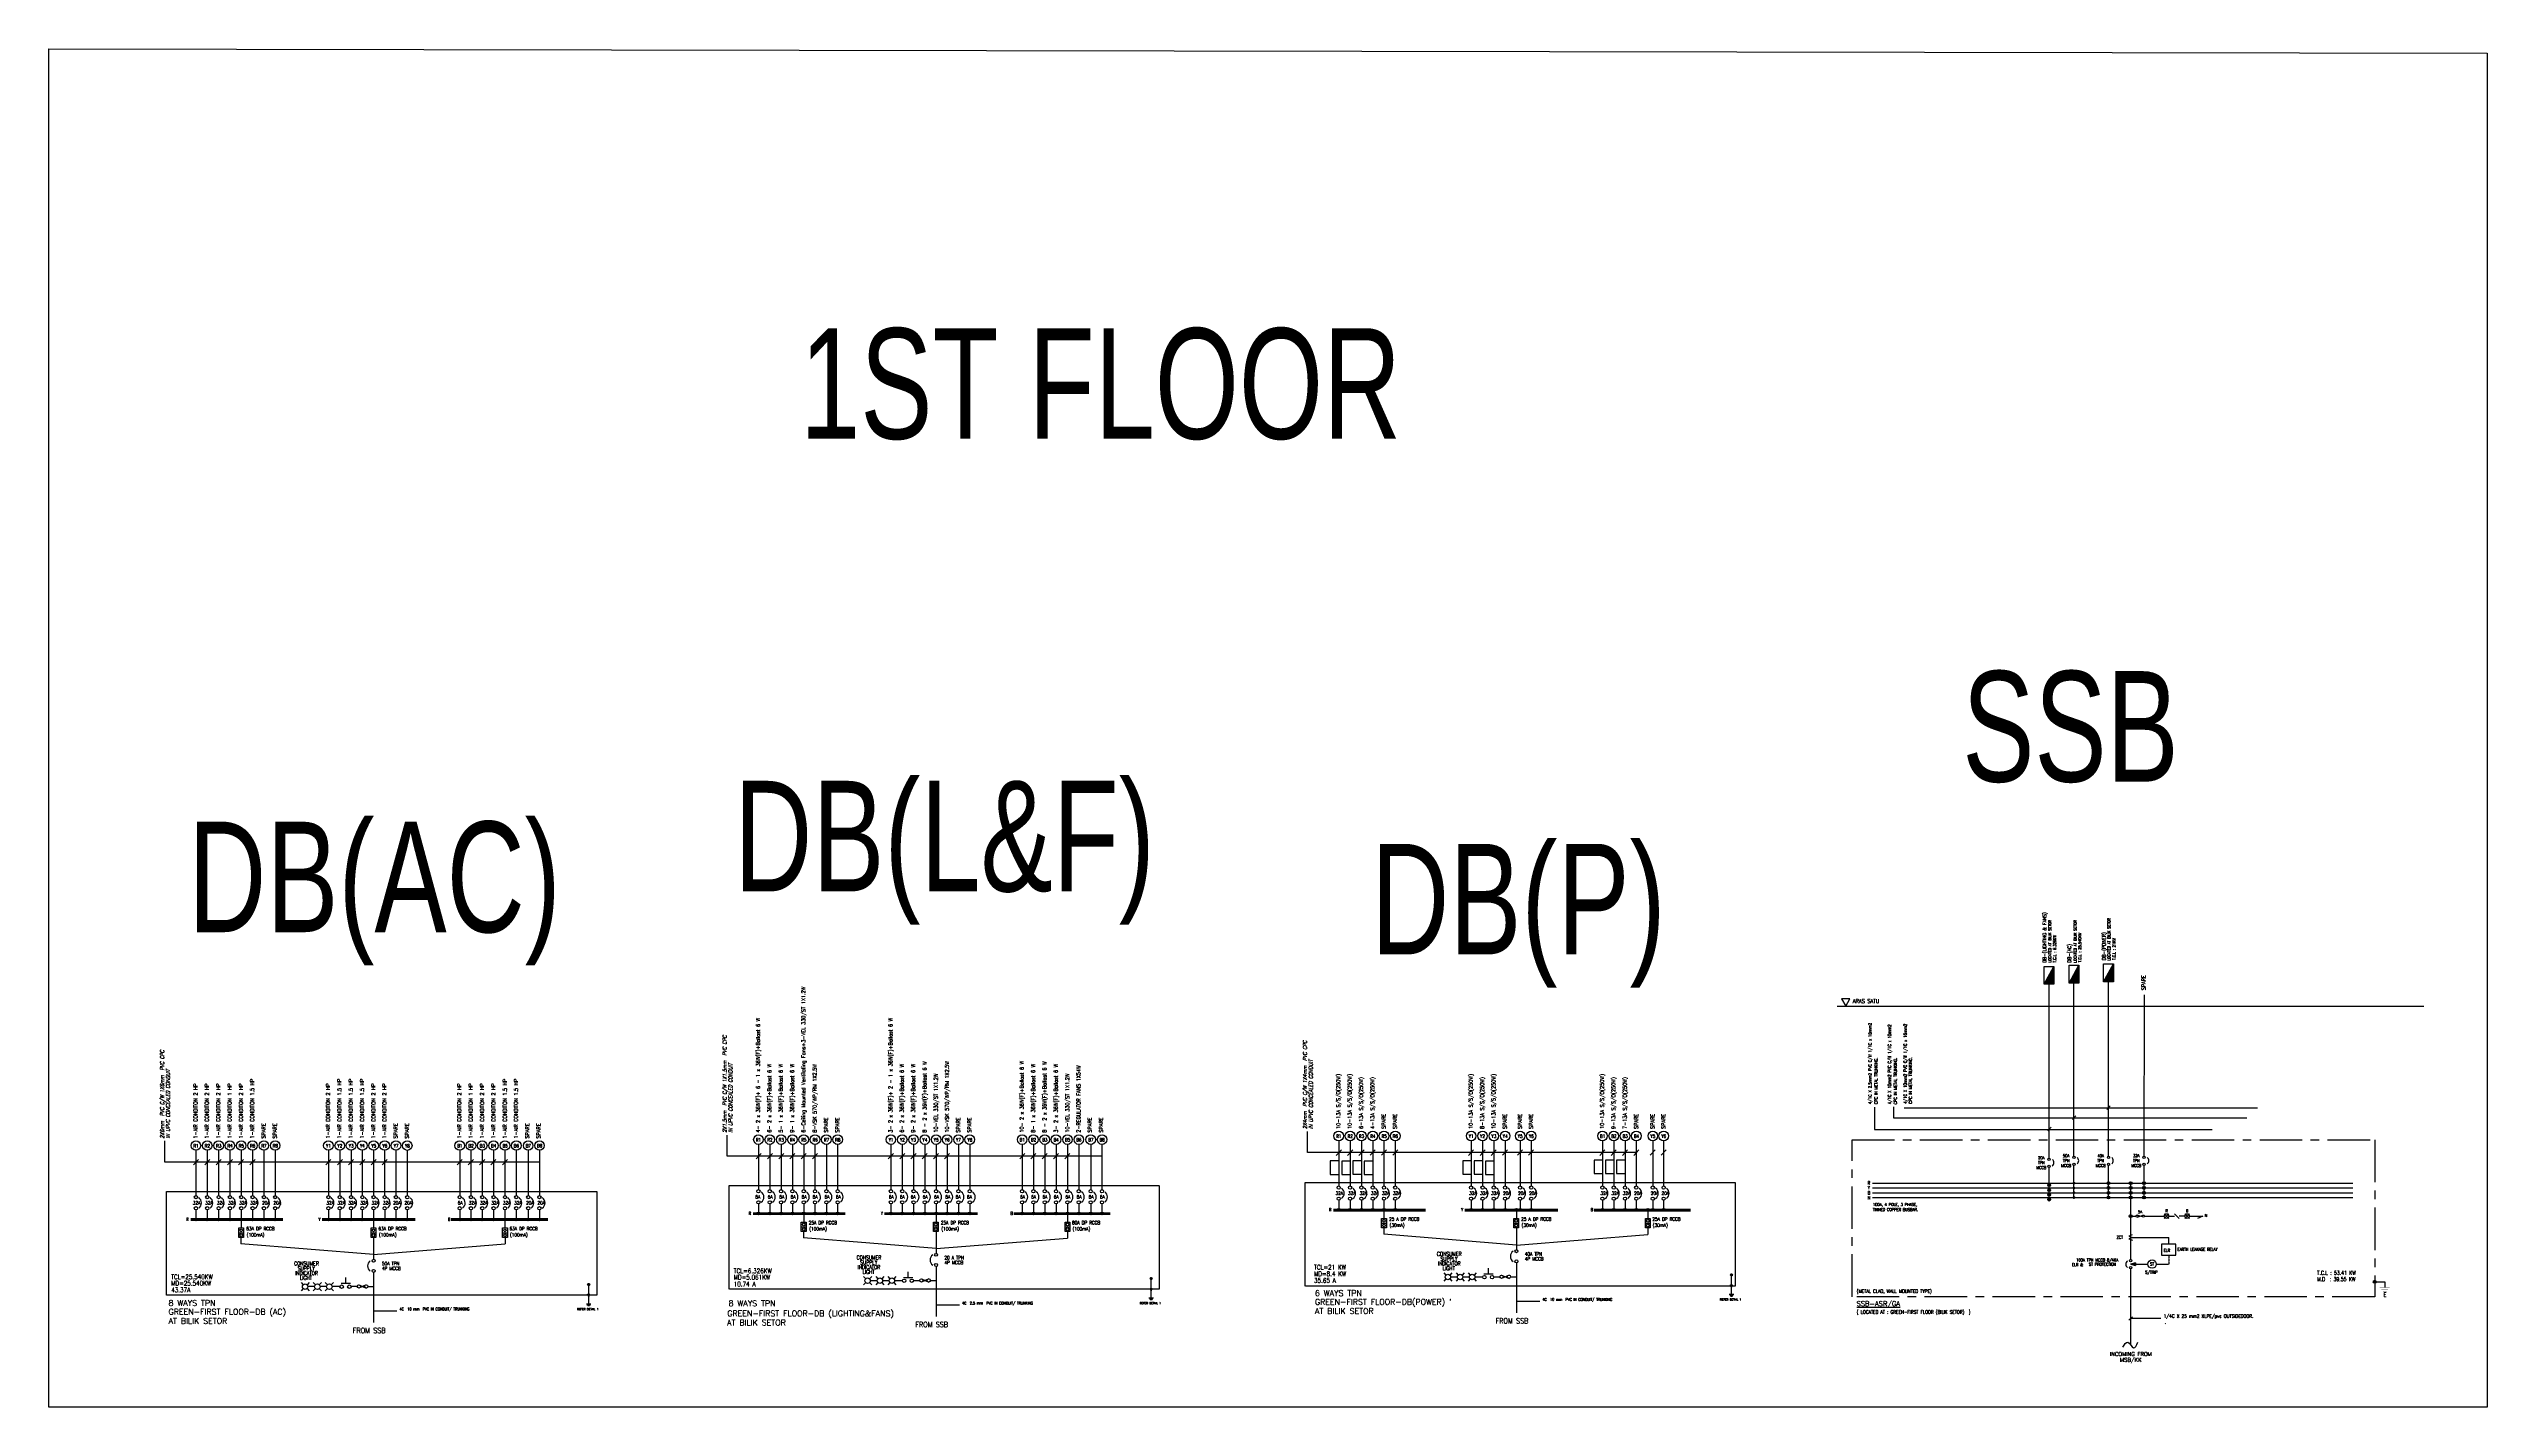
# Model space of a CAD drawing. Header units: inches. Extents: x 11139 to 944748, y -2121 to 162173.
# Drawn here: x 322665 to 609785, y -11 to 160001 of the extents above; entities that cross this region are included whole.
import ezdxf
from ezdxf.enums import TextEntityAlignment as Align

# ---------------------------------------------------------------- set-up
doc = ezdxf.new("R2010")
doc.units = ezdxf.units.IN
doc.header["$MEASUREMENT"] = 0
for name, pattern in [('CENTERX2', [4, 2.5, -0.5, 0.5, -0.5]), ('DASHED', [19.05, 12.7, -6.35]), ('HIDDEN', [0.375, 0.25, -0.125])]:
    doc.linetypes.add(name, pattern=pattern)
for name, color, linetype in [('$_KOD', 7, 'Continuous'), ('BANGUNAN', 4, 'Continuous'), ('E-DB', 1, 'Continuous'), ('E-SCHEM', 7, 'Continuous'), ('L4', 5, 'Continuous'), ('LAMPU', 7, 'Continuous'), ('LYT', 7, 'Continuous'), ('SCHEM', 7, 'Continuous'), ('TEL', 3, 'Continuous')]:
    doc.layers.add(name, color=color, linetype=linetype)
doc.layers.add('TEXT', color=8, linetype='Continuous', lineweight=20)
doc.styles.add('230', font='ROMANS.SHX', dxfattribs={"height": 230})
doc.styles.add('300', font='ROMANS', dxfattribs={"width": 0.75, "height": 300})
doc.styles.add('400', font='ROMANS.shx', dxfattribs={"width": 0.8, "height": 4})
doc.styles.add('ITALICC', font='ITALICC.SHX', dxfattribs={"width": 0.7})
doc.styles.add('ROMANC', font='ROMANC', dxfattribs={"width": 0.8, "height": 250})
doc.styles.add('ROMAND', font='ROMAND', dxfattribs={"width": 0.75, "height": 600})
doc.styles.add('ROMANS', font='romans.shx', dxfattribs={"width": 0.5, "height": 400})
doc.styles.add('SANSSERIF', font='SAS_____.pfb', dxfattribs={"width": 0.7, "height": 700})

# ---------------------------------------------------------------- blocks, each defined once
blk = doc.blocks.new('E-DB')
at = {"layer": 'E-DB'}
for p, q in [((-440, 480), (440, 480)), ((-440, 480), (440, 0)), ((-440, 0), (-440, 480)), ((440, 0), (-440, 0)), ((440, 480), (440, 0))]:
    blk.add_line(p, q, dxfattribs=at)
at = {"layer": 'E-DB', "color": 7}
blk.add_solid([(-440, 0), (-440, 480), (440, 0)], dxfattribs=at)

msp = doc.modelspace()

# ---------------------------------------------------------------- hatches: boundary and pattern name
at = {"layer": 'E-SCHEM'}
for points in [[(558030, 26140, 1.0000001), (558367, 26140, 1.0000001)], [(560951, 26383, 1.0000001), (561288, 26383, 1.0000001)], [(560951, 25819, 1.0000001), (561288, 25819, 1.0000001)], [(565025, 26383, 1.0000001), (565361, 26383, 1.0000001)], [(565025, 25819, 1.0000001), (565361, 25819, 1.0000001)], [(567631, 26383, 1.0000001), (567968, 26383, 1.0000001)], [(567631, 25819, 1.0000001), (567968, 25819, 1.0000001)], [(569209, 26383, 1.0000001), (569545, 26383, 1.0000001)], [(569209, 25819, 1.0000001), (569545, 25819, 1.0000001)], [(558030, 25576, 1.0000001), (558367, 25576, 1.0000001)], [(558030, 25011, 1.0000001), (558367, 25011, 1.0000001)], [(558030, 24447, 1.0000001), (558367, 24447, 1.0000001)], [(560951, 25254, 1.0000001), (561288, 25254, 1.0000001)], [(560951, 24690, 1.0000001), (561288, 24690, 1.0000001)], [(565025, 25254, 1.0000001), (565361, 25254, 1.0000001)], [(565025, 24690, 1.0000001), (565361, 24690, 1.0000001)], [(567631, 25254, 1.0000001), (567968, 25254, 1.0000001)], [(567631, 24690, 1.0000001), (567968, 24690, 1.0000001)], [(569209, 25254, 1.0000001), (569545, 25254, 1.0000001)], [(569209, 24690, 1.0000001), (569545, 24690, 1.0000001)], [(567631, 22508, 1.0000001), (567968, 22508, 1.0000001)], [(596373, 14773, 1.0000001), (596709, 14773, 1.0000001)]]:
    msp.add_hatch(color=1, dxfattribs=at).paths.add_polyline_path(points)
at = {"layer": 'SCHEM', "linetype": 'Continuous'}
msp.add_hatch(color=256, dxfattribs=at).paths.add_polyline_path([(568368, 16997), (567799, 16849), (568368, 16702)])

# ---------------------------------------------------------------- linework, layer by layer
at = {"layer": '$_KOD', "color": 3, "linetype": 'Continuous'}
for p, q in [((402548, 29559, 0), (402548, 32049, 0)), ((470875, 29986, 0), (470875, 32477, 0)), ((336318, 28859, 0), (336318, 31350, 0)), ((380445, 28863, 0), (336318, 28859, 0)), ((340306, 29173, 0), (339713, 28531, 0)), ((341641, 29173, 0), (341047, 28531, 0)), ((342975, 29173, 0), (342382, 28531, 0)), ((344284, 29182, 0), (343691, 28540, 0)), ((345613, 29182, 0), (345020, 28540, 0)), ((346952, 29182, 0), (346359, 28540, 0)), ((355880, 29173, 0), (355287, 28531, 0)), ((357239, 29173, 0), (356646, 28531, 0)), ((358549, 29173, 0), (357956, 28531, 0)), ((359873, 29178, 0), (359280, 28536, 0)), ((361202, 29178, 0), (360609, 28536, 0)), ((362503, 29178, 0), (361910, 28535, 0)), ((371348, 29173, 0), (370755, 28531, 0)), ((372658, 29173, 0), (372065, 28531, 0)), ((373992, 29173, 0), (373399, 28531, 0)), ((375322, 29174, 0), (374728, 28532, 0)), ((376670, 29174, 0), (376077, 28532, 0)), ((446676, 29562, 0), (402548, 29559, 0)), ((406537, 29873, 0), (405943, 29231, 0)), ((407871, 29873, 0), (407278, 29231, 0)), ((409206, 29873, 0), (408613, 29231, 0)), ((410515, 29882, 0), (409922, 29239, 0)), ((411844, 29881, 0), (411251, 29239, 0)), ((413183, 29881, 0), (412590, 29239, 0)), ((422110, 29873, 0), (421517, 29231, 0)), ((423470, 29873, 0), (422877, 29231, 0)), ((424780, 29873, 0), (424187, 29231, 0)), ((426104, 29878, 0), (425511, 29236, 0)), ((427433, 29877, 0), (426840, 29235, 0)), ((428733, 29877, 0), (428140, 29235, 0)), ((437578, 29873, 0), (436985, 29231, 0)), ((438888, 29873, 0), (438295, 29231, 0)), ((440223, 29873, 0), (439630, 29231, 0)), ((441552, 29874, 0), (440959, 29232, 0)), ((442901, 29874, 0), (442307, 29232, 0)), ((509582, 29980, 0), (470875, 29986, 0)), ((474863, 30300, 0), (474270, 29658, 0)), ((476198, 30300, 0), (475605, 29658, 0)), ((477533, 30300, 0), (476939, 29658, 0)), ((478842, 30309, 0), (478248, 29667, 0)), ((480171, 30309, 0), (479577, 29667, 0)), ((481510, 30309, 0), (480916, 29667, 0)), ((490437, 30300, 0), (489844, 29658, 0)), ((491797, 30300, 0), (491203, 29658, 0)), ((493106, 30300, 0), (492513, 29658, 0)), ((494431, 30305, 0), (493837, 29663, 0)), ((496199, 30305, 0), (495605, 29663, 0)), ((497504, 30305, 0), (496911, 29663, 0)), ((505905, 30300, 0), (505312, 29658, 0)), ((507215, 30300, 0), (506622, 29658, 0)), ((508550, 30300, 0), (507957, 29658, 0)), ((509879, 30301, 0), (509286, 29659, 0)), ((511818, 30305, 0), (511224, 29663, 0)), ((513098, 30305, 0), (512505, 29663, 0))]:
    msp.add_line(p, q, dxfattribs=at)
for p, q in [((474531, 28998, 0), (473547, 28998, 0)), ((473547, 28998, 0), (473547, 27420, 0)), ((475889, 28992, 0), (474904, 28992, 0)), ((474904, 28992, 0), (474904, 27414, 0)), ((477214, 29008, 0), (476230, 29008, 0)), ((476230, 29008, 0), (476230, 27430, 0)), ((478552, 28973, 0), (477567, 28973, 0)), ((477567, 28973, 0), (477567, 27395, 0)), ((490139, 29029, 0), (489155, 29029, 0)), ((489155, 29029, 0), (489155, 27451, 0)), ((491477, 29024, 0), (490492, 29024, 0)), ((490492, 29024, 0), (490492, 27446, 0)), ((492809, 28987, 0), (491825, 28987, 0)), ((491825, 28987, 0), (491825, 27410, 0)), ((505600, 29105, 0), (504616, 29105, 0)), ((504616, 29105, 0), (504616, 27528, 0)), ((506931, 29086, 0), (505947, 29086, 0)), ((505947, 29086, 0), (505947, 27509, 0)), ((508247, 29102, 0), (507263, 29102, 0)), ((507263, 29102, 0), (507263, 27524, 0)), ((473547, 27420, 0), (474531, 27420, 0)), ((474904, 27414, 0), (475889, 27414, 0)), ((476230, 27430, 0), (477214, 27430, 0)), ((477567, 27395, 0), (478552, 27395, 0)), ((489155, 27451, 0), (490139, 27451, 0)), ((490492, 27446, 0), (491477, 27446, 0)), ((491825, 27410, 0), (492809, 27410, 0)), ((504616, 27528, 0), (505600, 27528, 0)), ((505947, 27509, 0), (506931, 27509, 0)), ((507263, 27524, 0), (508247, 27524, 0)), ((352372, 14676, 0), (352623, 14425, 0)), ((353328, 14676, 0), (353077, 14425, 0)), ((353813, 14676, 0), (354065, 14425, 0)), ((354770, 14676, 0), (354518, 14425, 0)), ((355228, 14676, 0), (355480, 14425, 0)), ((356185, 14676, 0), (355933, 14425, 0)), ((360048, 14421, 0), (359178, 14034, 0)), ((359178, 14421, 0), (360048, 14034, 0)), ((418602, 15376, 0), (418854, 15124, 0)), ((418854, 14671, 0), (418602, 14419, 0)), ((419559, 15376, 0), (419307, 15124, 0)), ((419307, 14671, 0), (419559, 14419, 0)), ((420201, 14897, 0), (419401, 14897, 0)), ((420044, 15376, 0), (420295, 15124, 0)), ((420295, 14671, 0), (420044, 14419, 0)), ((421000, 15376, 0), (420749, 15124, 0)), ((420749, 14671, 0), (421000, 14419, 0)), ((421616, 14897, 0), (420843, 14897, 0)), ((421459, 15376, 0), (421710, 15124, 0)), ((421710, 14671, 0), (421459, 14419, 0)), ((422415, 15376, 0), (422164, 15124, 0)), ((422164, 14671, 0), (422415, 14419, 0)), ((423176, 14897, 0), (422258, 14897, 0)), ((426278, 15120, 0), (425409, 14734, 0)), ((425409, 15120, 0), (426278, 14734, 0)), ((426450, 14927, 0), (427146, 14927, 0)), ((486929, 15803, 0), (487180, 15552, 0)), ((487180, 15098, 0), (486929, 14847, 0)), ((487885, 15803, 0), (487634, 15552, 0)), ((487634, 15098, 0), (487885, 14847, 0)), ((488528, 15325, 0), (487728, 15325, 0)), ((488371, 15803, 0), (488622, 15552, 0)), ((488622, 15098, 0), (488371, 14847, 0)), ((489327, 15803, 0), (489076, 15552, 0)), ((489076, 15098, 0), (489327, 14847, 0)), ((489943, 15325, 0), (489170, 15325, 0)), ((489786, 15803, 0), (490037, 15552, 0)), ((490037, 15098, 0), (489786, 14847, 0)), ((490742, 15803, 0), (490491, 15552, 0)), ((490491, 15098, 0), (490742, 14847, 0)), ((491502, 15325, 0), (490585, 15325, 0)), ((494605, 15548, 0), (493735, 15161, 0)), ((493735, 15548, 0), (494605, 15161, 0)), ((494777, 15354, 0), (495472, 15354, 0)), ((352623, 13971, 0), (352372, 13720, 0)), ((353077, 13971, 0), (353328, 13720, 0)), ((353971, 14198, 0), (353171, 14198, 0)), ((354065, 13971, 0), (353813, 13720, 0)), ((354518, 13971, 0), (354770, 13720, 0)), ((355386, 14198, 0), (354612, 14198, 0)), ((355480, 13971, 0), (355228, 13720, 0)), ((355933, 13971, 0), (356185, 13720, 0)), ((356945, 14198, 0), (356027, 14198, 0)), ((360219, 14227, 0), (360915, 14227, 0))]:
    msp.add_line(p, q)
at = {"color": 0}
for p, q in [((406205, 22974, 0), (406205, 22645, 0)), ((406239, 22974, 0), (406239, 22645, 0)), ((407544, 22974, 0), (407544, 22645, 0)), ((407577, 22974, 0), (407577, 22645, 0)), ((408883, 22974, 0), (408883, 22645, 0)), ((408916, 22974, 0), (408916, 22645, 0)), ((410212, 22974, 0), (410212, 22645, 0)), ((410245, 22974, 0), (410245, 22645, 0)), ((411541, 22974, 0), (411541, 22645, 0)), ((411574, 22974, 0), (411574, 22645, 0)), ((412870, 22974, 0), (412870, 22645, 0)), ((412904, 22974, 0), (412904, 22645, 0)), ((414209, 22974, 0), (414209, 22645, 0)), ((414242, 22974, 0), (414242, 22645, 0)), ((415538, 22974, 0), (415538, 22645, 0)), ((415571, 22974, 0), (415571, 22645, 0)), ((421804, 22974, 0), (421804, 22645, 0)), ((421837, 22974, 0), (421837, 22645, 0)), ((423143, 22974, 0), (423143, 22645, 0)), ((423176, 22974, 0), (423176, 22645, 0)), ((424472, 22974, 0), (424472, 22645, 0)), ((424505, 22974, 0), (424505, 22645, 0)), ((425801, 22974, 0), (425801, 22645, 0)), ((425834, 22974, 0), (425834, 22645, 0)), ((427130, 22974, 0), (427130, 22645, 0)), ((427130, 22974, 0), (427130, 22645, 0)), ((427163, 22974, 0), (427163, 22645, 0)), ((427163, 22974, 0), (427163, 22645, 0)), ((428430, 22974, 0), (428430, 22645, 0)), ((428464, 22974, 0), (428464, 22645, 0)), ((429760, 22974, 0), (429760, 22645, 0)), ((429793, 22974, 0), (429793, 22645, 0)), ((431089, 22970, 0), (431089, 22640, 0)), ((431122, 22970, 0), (431122, 22640, 0)), ((437262, 22974, 0), (437262, 22645, 0)), ((437295, 22974, 0), (437295, 22645, 0)), ((438591, 22974, 0), (438591, 22645, 0)), ((438624, 22974, 0), (438624, 22645, 0)), ((439920, 22974, 0), (439920, 22645, 0)), ((439954, 22974, 0), (439954, 22645, 0)), ((441249, 22974, 0), (441249, 22645, 0)), ((441283, 22974, 0), (441283, 22645, 0)), ((442597, 22974, 0), (442597, 22645, 0)), ((442599, 22974, 0), (442599, 22645, 0)), ((442631, 22974, 0), (442631, 22645, 0)), ((442632, 22974, 0), (442632, 22645, 0)), ((443927, 22974, 0), (443927, 22645, 0)), ((443960, 22974, 0), (443960, 22645, 0)), ((445331, 22974, 0), (445331, 22645, 0)), ((445365, 22974, 0), (445365, 22645, 0)), ((446661, 22974, 0), (446661, 22645, 0)), ((446694, 22974, 0), (446694, 22645, 0)), ((474398, 23308, 0), (474398, 23166, 0)), ((474431, 23355, 0), (474431, 23119, 0)), ((474465, 23380, 0), (474465, 23093, 0)), ((474498, 23395, 0), (474498, 23079, 0)), ((474532, 23402, 0), (474532, 23072, 0)), ((474565, 23402, 0), (474565, 23072, 0)), ((474599, 23394, 0), (474599, 23079, 0)), ((474632, 23379, 0), (474632, 23095, 0)), ((474666, 23353, 0), (474666, 23121, 0)), ((474699, 23303, 0), (474699, 23171, 0)), ((475736, 23308, 0), (475736, 23166, 0)), ((475770, 23355, 0), (475770, 23119, 0)), ((475804, 23380, 0), (475804, 23093, 0)), ((475837, 23395, 0), (475837, 23079, 0)), ((475871, 23402, 0), (475871, 23072, 0)), ((475904, 23402, 0), (475904, 23072, 0)), ((475938, 23394, 0), (475938, 23079, 0)), ((475971, 23379, 0), (475971, 23095, 0)), ((476005, 23353, 0), (476005, 23121, 0)), ((476038, 23303, 0), (476038, 23171, 0)), ((477075, 23308, 0), (477075, 23166, 0)), ((477109, 23355, 0), (477109, 23119, 0)), ((477142, 23380, 0), (477142, 23093, 0)), ((477176, 23395, 0), (477176, 23079, 0)), ((477209, 23402, 0), (477209, 23072, 0)), ((477243, 23402, 0), (477243, 23072, 0)), ((477276, 23394, 0), (477276, 23079, 0)), ((477310, 23379, 0), (477310, 23095, 0)), ((477343, 23353, 0), (477343, 23121, 0)), ((477377, 23303, 0), (477377, 23171, 0)), ((478404, 23308, 0), (478404, 23166, 0)), ((478438, 23355, 0), (478438, 23119, 0)), ((478471, 23380, 0), (478471, 23093, 0)), ((478505, 23395, 0), (478505, 23079, 0)), ((478538, 23402, 0), (478538, 23072, 0)), ((478572, 23402, 0), (478572, 23072, 0)), ((478606, 23394, 0), (478606, 23079, 0)), ((478639, 23379, 0), (478639, 23095, 0)), ((478673, 23353, 0), (478673, 23121, 0)), ((478706, 23303, 0), (478706, 23171, 0)), ((479801, 23380, 0), (479801, 23093, 0)), ((479834, 23395, 0), (479834, 23079, 0)), ((479868, 23402, 0), (479868, 23072, 0)), ((479901, 23402, 0), (479901, 23072, 0)), ((479935, 23394, 0), (479935, 23079, 0)), ((479968, 23379, 0), (479968, 23095, 0)), ((481063, 23308, 0), (481063, 23166, 0)), ((481096, 23355, 0), (481096, 23119, 0)), ((481130, 23380, 0), (481130, 23093, 0)), ((481163, 23395, 0), (481163, 23079, 0)), ((481197, 23402, 0), (481197, 23072, 0)), ((481230, 23402, 0), (481230, 23072, 0)), ((481264, 23394, 0), (481264, 23079, 0)), ((481297, 23379, 0), (481297, 23095, 0)), ((481331, 23353, 0), (481331, 23121, 0)), ((481364, 23303, 0), (481364, 23171, 0)), ((489996, 23308, 0), (489996, 23166, 0)), ((490030, 23355, 0), (490030, 23119, 0)), ((490063, 23380, 0), (490063, 23093, 0)), ((490097, 23395, 0), (490097, 23079, 0)), ((490131, 23402, 0), (490131, 23072, 0)), ((490164, 23402, 0), (490164, 23072, 0)), ((490198, 23394, 0), (490198, 23079, 0)), ((490231, 23379, 0), (490231, 23095, 0)), ((490265, 23353, 0), (490265, 23121, 0)), ((490298, 23303, 0), (490298, 23171, 0)), ((491335, 23308, 0), (491335, 23166, 0)), ((491369, 23355, 0), (491369, 23119, 0)), ((491402, 23380, 0), (491402, 23093, 0)), ((491436, 23395, 0), (491436, 23079, 0)), ((491469, 23402, 0), (491469, 23072, 0)), ((491503, 23402, 0), (491503, 23072, 0)), ((491536, 23394, 0), (491536, 23079, 0)), ((491570, 23379, 0), (491570, 23095, 0)), ((491603, 23353, 0), (491603, 23121, 0)), ((491637, 23303, 0), (491637, 23171, 0)), ((492664, 23308, 0), (492664, 23166, 0)), ((492698, 23355, 0), (492698, 23119, 0)), ((492731, 23380, 0), (492731, 23093, 0)), ((492765, 23395, 0), (492765, 23079, 0)), ((492798, 23402, 0), (492798, 23072, 0)), ((492832, 23402, 0), (492832, 23072, 0)), ((492865, 23394, 0), (492865, 23079, 0)), ((492899, 23379, 0), (492899, 23095, 0)), ((492930, 23348, 0), (492930, 23117, 0)), ((492963, 23298, 0), (492963, 23166, 0)), ((494031, 23308, 0), (494031, 23166, 0)), ((494065, 23355, 0), (494065, 23119, 0)), ((494094, 23395, 0), (494094, 23079, 0)), ((494098, 23380, 0), (494098, 23093, 0)), ((494128, 23402, 0), (494128, 23072, 0)), ((494161, 23402, 0), (494161, 23072, 0)), ((494195, 23394, 0), (494195, 23079, 0)), ((494228, 23379, 0), (494228, 23095, 0)), ((494262, 23353, 0), (494262, 23121, 0)), ((494295, 23303, 0), (494295, 23171, 0)), ((495323, 23308, 0), (495323, 23166, 0)), ((495323, 23308, 0), (495323, 23166, 0)), ((495356, 23355, 0), (495356, 23119, 0)), ((495356, 23355, 0), (495356, 23119, 0)), ((495390, 23380, 0), (495390, 23093, 0)), ((495390, 23380, 0), (495390, 23093, 0)), ((495423, 23395, 0), (495423, 23079, 0)), ((495423, 23395, 0), (495423, 23079, 0)), ((495457, 23402, 0), (495457, 23072, 0)), ((495457, 23402, 0), (495457, 23072, 0)), ((495490, 23402, 0), (495490, 23072, 0)), ((495490, 23402, 0), (495490, 23072, 0)), ((495524, 23394, 0), (495524, 23079, 0)), ((495524, 23394, 0), (495524, 23079, 0)), ((495557, 23379, 0), (495557, 23095, 0)), ((495557, 23379, 0), (495557, 23095, 0)), ((495591, 23353, 0), (495591, 23121, 0)), ((495591, 23353, 0), (495591, 23121, 0)), ((495624, 23303, 0), (495624, 23171, 0)), ((495624, 23303, 0), (495624, 23171, 0)), ((495799, 23308, 0), (495799, 23166, 0)), ((495833, 23355, 0), (495833, 23119, 0)), ((495862, 23395, 0), (495862, 23079, 0)), ((495866, 23380, 0), (495866, 23093, 0)), ((495896, 23402, 0), (495896, 23072, 0)), ((495929, 23402, 0), (495929, 23072, 0)), ((495963, 23394, 0), (495963, 23079, 0)), ((495996, 23379, 0), (495996, 23095, 0)), ((496030, 23353, 0), (496030, 23121, 0)), ((496063, 23303, 0), (496063, 23171, 0)), ((497105, 23308, 0), (497105, 23166, 0)), ((497139, 23355, 0), (497139, 23119, 0)), ((497168, 23395, 0), (497168, 23079, 0)), ((497172, 23380, 0), (497172, 23093, 0)), ((497201, 23402, 0), (497201, 23072, 0)), ((497235, 23402, 0), (497235, 23072, 0)), ((497268, 23394, 0), (497268, 23079, 0)), ((497302, 23379, 0), (497302, 23095, 0)), ((497335, 23353, 0), (497335, 23121, 0)), ((497369, 23303, 0), (497369, 23171, 0)), ((505454, 23308, 0), (505454, 23166, 0)), ((505488, 23355, 0), (505488, 23119, 0)), ((505521, 23380, 0), (505521, 23093, 0)), ((505555, 23395, 0), (505555, 23079, 0)), ((505588, 23402, 0), (505588, 23072, 0)), ((505622, 23402, 0), (505622, 23072, 0)), ((505656, 23394, 0), (505656, 23079, 0)), ((505689, 23379, 0), (505689, 23095, 0)), ((505723, 23353, 0), (505723, 23121, 0)), ((505756, 23303, 0), (505756, 23171, 0)), ((506784, 23308, 0), (506784, 23166, 0)), ((506817, 23355, 0), (506817, 23119, 0)), ((506851, 23380, 0), (506851, 23093, 0)), ((506884, 23395, 0), (506884, 23079, 0)), ((506918, 23402, 0), (506918, 23072, 0)), ((506951, 23402, 0), (506951, 23072, 0)), ((506985, 23394, 0), (506985, 23079, 0)), ((507018, 23379, 0), (507018, 23095, 0)), ((507052, 23353, 0), (507052, 23121, 0)), ((507085, 23303, 0), (507085, 23171, 0)), ((508113, 23308, 0), (508113, 23166, 0)), ((508146, 23355, 0), (508146, 23119, 0)), ((508180, 23380, 0), (508180, 23093, 0)), ((508213, 23395, 0), (508213, 23079, 0)), ((508247, 23402, 0), (508247, 23072, 0)), ((508280, 23402, 0), (508280, 23072, 0)), ((508314, 23394, 0), (508314, 23079, 0)), ((508347, 23379, 0), (508347, 23095, 0)), ((508381, 23353, 0), (508381, 23121, 0)), ((508414, 23303, 0), (508414, 23171, 0)), ((509442, 23308, 0), (509442, 23166, 0)), ((509475, 23355, 0), (509475, 23119, 0)), ((509509, 23380, 0), (509509, 23093, 0)), ((509542, 23395, 0), (509542, 23079, 0)), ((509576, 23402, 0), (509576, 23072, 0)), ((509609, 23402, 0), (509609, 23072, 0)), ((509643, 23394, 0), (509643, 23079, 0)), ((509676, 23379, 0), (509676, 23095, 0)), ((509710, 23353, 0), (509710, 23121, 0)), ((509744, 23303, 0), (509744, 23171, 0)), ((510790, 23308, 0), (510790, 23166, 0)), ((510791, 23308, 0), (510791, 23166, 0)), ((510824, 23355, 0), (510824, 23119, 0)), ((510825, 23355, 0), (510825, 23119, 0)), ((510857, 23380, 0), (510857, 23093, 0)), ((510858, 23380, 0), (510858, 23093, 0)), ((510891, 23395, 0), (510891, 23079, 0)), ((510892, 23395, 0), (510892, 23079, 0)), ((510924, 23402, 0), (510924, 23072, 0)), ((510925, 23402, 0), (510925, 23072, 0)), ((510958, 23402, 0), (510958, 23072, 0)), ((510959, 23402, 0), (510959, 23072, 0)), ((510991, 23394, 0), (510991, 23079, 0)), ((510993, 23394, 0), (510993, 23079, 0)), ((511025, 23379, 0), (511025, 23095, 0)), ((511026, 23379, 0), (511026, 23095, 0)), ((511058, 23353, 0), (511058, 23121, 0)), ((511060, 23353, 0), (511060, 23121, 0)), ((511092, 23303, 0), (511092, 23171, 0)), ((511093, 23303, 0), (511093, 23171, 0)), ((511418, 23308, 0), (511418, 23166, 0)), ((511452, 23355, 0), (511452, 23119, 0)), ((511481, 23395, 0), (511481, 23079, 0)), ((511485, 23380, 0), (511485, 23093, 0)), ((511515, 23402, 0), (511515, 23072, 0)), ((511548, 23402, 0), (511548, 23072, 0)), ((511582, 23394, 0), (511582, 23079, 0)), ((511615, 23379, 0), (511615, 23095, 0)), ((511649, 23353, 0), (511649, 23121, 0)), ((511682, 23303, 0), (511682, 23171, 0)), ((512698, 23308, 0), (512698, 23166, 0)), ((512732, 23355, 0), (512732, 23119, 0)), ((512761, 23395, 0), (512761, 23079, 0)), ((512765, 23380, 0), (512765, 23093, 0)), ((512795, 23402, 0), (512795, 23072, 0)), ((512828, 23402, 0), (512828, 23072, 0)), ((512862, 23394, 0), (512862, 23079, 0)), ((512895, 23379, 0), (512895, 23095, 0)), ((512929, 23353, 0), (512929, 23121, 0)), ((512962, 23303, 0), (512962, 23171, 0)), ((339840, 22181, 0), (339840, 22039, 0)), ((339874, 22228, 0), (339874, 21992, 0)), ((339908, 22253, 0), (339908, 21967, 0)), ((339941, 22268, 0), (339941, 21952, 0)), ((339975, 22275, 0), (339975, 21945, 0)), ((340008, 22275, 0), (340008, 21945, 0)), ((340042, 22267, 0), (340042, 21953, 0)), ((340075, 22252, 0), (340075, 21968, 0)), ((340109, 22226, 0), (340109, 21994, 0)), ((340142, 22176, 0), (340142, 22044, 0)), ((341179, 22181, 0), (341179, 22039, 0)), ((341213, 22228, 0), (341213, 21992, 0)), ((341246, 22253, 0), (341246, 21967, 0)), ((341280, 22268, 0), (341280, 21952, 0)), ((341313, 22275, 0), (341313, 21945, 0)), ((341347, 22275, 0), (341347, 21945, 0)), ((341380, 22267, 0), (341380, 21953, 0)), ((341414, 22252, 0), (341414, 21968, 0)), ((341447, 22226, 0), (341447, 21994, 0)), ((341481, 22176, 0), (341481, 22044, 0)), ((342518, 22181, 0), (342518, 22039, 0)), ((342551, 22228, 0), (342551, 21992, 0)), ((342585, 22253, 0), (342585, 21967, 0)), ((342618, 22268, 0), (342618, 21952, 0)), ((342652, 22275, 0), (342652, 21945, 0)), ((342686, 22275, 0), (342686, 21945, 0)), ((342719, 22267, 0), (342719, 21953, 0)), ((342753, 22252, 0), (342753, 21968, 0)), ((342786, 22226, 0), (342786, 21994, 0)), ((342820, 22176, 0), (342820, 22044, 0)), ((343847, 22181, 0), (343847, 22039, 0)), ((343881, 22228, 0), (343881, 21992, 0)), ((343914, 22253, 0), (343914, 21967, 0)), ((343948, 22268, 0), (343948, 21952, 0)), ((343981, 22275, 0), (343981, 21945, 0)), ((344015, 22275, 0), (344015, 21945, 0)), ((344048, 22267, 0), (344048, 21953, 0)), ((344082, 22252, 0), (344082, 21968, 0)), ((344115, 22226, 0), (344115, 21994, 0)), ((344149, 22176, 0), (344149, 22044, 0)), ((345243, 22253, 0), (345243, 21967, 0)), ((345277, 22268, 0), (345277, 21952, 0)), ((345310, 22275, 0), (345310, 21945, 0)), ((345344, 22275, 0), (345344, 21945, 0)), ((345377, 22267, 0), (345377, 21953, 0)), ((345411, 22252, 0), (345411, 21968, 0)), ((346505, 22181, 0), (346505, 22039, 0)), ((346539, 22228, 0), (346539, 21992, 0)), ((346572, 22253, 0), (346572, 21967, 0)), ((346606, 22268, 0), (346606, 21952, 0)), ((346639, 22275, 0), (346639, 21945, 0)), ((346673, 22275, 0), (346673, 21945, 0)), ((346706, 22267, 0), (346706, 21953, 0)), ((346740, 22252, 0), (346740, 21968, 0)), ((346774, 22226, 0), (346774, 21994, 0)), ((346807, 22176, 0), (346807, 22044, 0)), ((347911, 22253, 0), (347911, 21967, 0)), ((347945, 22268, 0), (347945, 21952, 0)), ((347978, 22275, 0), (347978, 21945, 0)), ((348012, 22275, 0), (348012, 21945, 0)), ((348045, 22267, 0), (348045, 21953, 0)), ((348079, 22252, 0), (348079, 21968, 0)), ((349240, 22253, 0), (349240, 21967, 0)), ((349274, 22268, 0), (349274, 21952, 0)), ((349307, 22275, 0), (349307, 21945, 0)), ((349341, 22275, 0), (349341, 21945, 0)), ((349374, 22267, 0), (349374, 21953, 0)), ((349408, 22252, 0), (349408, 21968, 0)), ((355439, 22181, 0), (355439, 22039, 0)), ((355473, 22228, 0), (355473, 21992, 0)), ((355506, 22253, 0), (355506, 21967, 0)), ((355540, 22268, 0), (355540, 21952, 0)), ((355573, 22275, 0), (355573, 21945, 0)), ((355607, 22275, 0), (355607, 21945, 0)), ((355640, 22267, 0), (355640, 21953, 0)), ((355674, 22252, 0), (355674, 21968, 0)), ((355707, 22226, 0), (355707, 21994, 0)), ((355741, 22176, 0), (355741, 22044, 0)), ((356778, 22181, 0), (356778, 22039, 0)), ((356811, 22228, 0), (356811, 21992, 0)), ((356845, 22253, 0), (356845, 21967, 0)), ((356878, 22268, 0), (356878, 21952, 0)), ((356912, 22275, 0), (356912, 21945, 0)), ((356945, 22275, 0), (356945, 21945, 0)), ((356979, 22267, 0), (356979, 21953, 0)), ((357012, 22252, 0), (357012, 21968, 0)), ((357046, 22226, 0), (357046, 21994, 0)), ((357080, 22176, 0), (357080, 22044, 0)), ((358107, 22181, 0), (358107, 22039, 0)), ((358140, 22228, 0), (358140, 21992, 0)), ((358174, 22253, 0), (358174, 21967, 0)), ((358208, 22268, 0), (358208, 21952, 0)), ((358241, 22275, 0), (358241, 21945, 0)), ((358275, 22275, 0), (358275, 21945, 0)), ((358308, 22267, 0), (358308, 21953, 0)), ((358342, 22252, 0), (358342, 21968, 0)), ((358373, 22221, 0), (358373, 21990, 0)), ((358406, 22171, 0), (358406, 22039, 0)), ((359474, 22181, 0), (359474, 22039, 0)), ((359507, 22228, 0), (359507, 21992, 0)), ((359537, 22268, 0), (359537, 21952, 0)), ((359541, 22253, 0), (359541, 21967, 0)), ((359570, 22275, 0), (359570, 21945, 0)), ((359604, 22275, 0), (359604, 21945, 0)), ((359637, 22267, 0), (359637, 21953, 0)), ((359671, 22252, 0), (359671, 21968, 0)), ((359704, 22226, 0), (359704, 21994, 0)), ((359738, 22176, 0), (359738, 22044, 0)), ((360765, 22181, 0), (360765, 22039, 0)), ((360765, 22181, 0), (360765, 22039, 0)), ((360799, 22228, 0), (360799, 21992, 0)), ((360799, 22228, 0), (360799, 21992, 0)), ((360832, 22253, 0), (360832, 21967, 0)), ((360832, 22253, 0), (360832, 21967, 0)), ((360866, 22268, 0), (360866, 21952, 0)), ((360866, 22268, 0), (360866, 21952, 0)), ((360899, 22275, 0), (360899, 21945, 0)), ((360899, 22275, 0), (360899, 21945, 0)), ((360933, 22275, 0), (360933, 21945, 0)), ((360933, 22275, 0), (360933, 21945, 0)), ((360966, 22267, 0), (360966, 21953, 0)), ((360966, 22267, 0), (360966, 21953, 0)), ((361000, 22252, 0), (361000, 21968, 0)), ((361000, 22252, 0), (361000, 21968, 0)), ((361033, 22226, 0), (361033, 21994, 0)), ((361033, 22226, 0), (361033, 21994, 0)), ((361067, 22176, 0), (361067, 22044, 0)), ((361067, 22176, 0), (361067, 22044, 0)), ((362066, 22181, 0), (362066, 22039, 0)), ((362099, 22228, 0), (362099, 21992, 0)), ((362133, 22253, 0), (362133, 21967, 0)), ((362166, 22268, 0), (362166, 21952, 0)), ((362200, 22275, 0), (362200, 21945, 0)), ((362233, 22275, 0), (362233, 21945, 0)), ((362267, 22267, 0), (362267, 21953, 0)), ((362300, 22252, 0), (362300, 21968, 0)), ((362334, 22226, 0), (362334, 21994, 0)), ((362367, 22176, 0), (362367, 22044, 0)), ((363462, 22253, 0), (363462, 21967, 0)), ((363495, 22268, 0), (363495, 21952, 0)), ((363529, 22275, 0), (363529, 21945, 0)), ((363562, 22275, 0), (363562, 21945, 0)), ((363596, 22267, 0), (363596, 21953, 0)), ((363630, 22252, 0), (363630, 21968, 0)), ((364791, 22249, 0), (364791, 21962, 0)), ((364825, 22264, 0), (364825, 21947, 0)), ((364858, 22270, 0), (364858, 21941, 0)), ((364892, 22270, 0), (364892, 21941, 0)), ((364925, 22263, 0), (364925, 21948, 0)), ((364959, 22248, 0), (364959, 21963, 0)), ((370897, 22181, 0), (370897, 22039, 0)), ((370931, 22228, 0), (370931, 21992, 0)), ((370964, 22253, 0), (370964, 21967, 0)), ((370998, 22268, 0), (370998, 21952, 0)), ((371031, 22275, 0), (371031, 21945, 0)), ((371065, 22275, 0), (371065, 21945, 0)), ((371098, 22267, 0), (371098, 21953, 0)), ((371132, 22252, 0), (371132, 21968, 0)), ((371165, 22226, 0), (371165, 21994, 0)), ((371199, 22176, 0), (371199, 22044, 0)), ((372226, 22181, 0), (372226, 22039, 0)), ((372260, 22228, 0), (372260, 21992, 0)), ((372293, 22253, 0), (372293, 21967, 0)), ((372327, 22268, 0), (372327, 21952, 0)), ((372360, 22275, 0), (372360, 21945, 0)), ((372394, 22275, 0), (372394, 21945, 0)), ((372427, 22267, 0), (372427, 21953, 0)), ((372461, 22252, 0), (372461, 21968, 0)), ((372494, 22226, 0), (372494, 21994, 0)), ((372528, 22176, 0), (372528, 22044, 0)), ((373555, 22181, 0), (373555, 22039, 0)), ((373589, 22228, 0), (373589, 21992, 0)), ((373622, 22253, 0), (373622, 21967, 0)), ((373656, 22268, 0), (373656, 21952, 0)), ((373689, 22275, 0), (373689, 21945, 0)), ((373723, 22275, 0), (373723, 21945, 0)), ((373756, 22267, 0), (373756, 21953, 0)), ((373790, 22252, 0), (373790, 21968, 0)), ((373824, 22226, 0), (373824, 21994, 0)), ((373857, 22176, 0), (373857, 22044, 0)), ((374884, 22181, 0), (374884, 22039, 0)), ((374918, 22228, 0), (374918, 21992, 0)), ((374952, 22253, 0), (374952, 21967, 0)), ((374985, 22268, 0), (374985, 21952, 0)), ((375019, 22275, 0), (375019, 21945, 0)), ((375052, 22275, 0), (375052, 21945, 0)), ((375086, 22267, 0), (375086, 21953, 0)), ((375119, 22252, 0), (375119, 21968, 0)), ((375153, 22226, 0), (375153, 21994, 0)), ((375186, 22176, 0), (375186, 22044, 0)), ((376233, 22181, 0), (376233, 22039, 0)), ((376234, 22181, 0), (376234, 22039, 0)), ((376266, 22228, 0), (376266, 21992, 0)), ((376268, 22228, 0), (376268, 21992, 0)), ((376300, 22253, 0), (376300, 21967, 0)), ((376301, 22253, 0), (376301, 21967, 0)), ((376333, 22268, 0), (376333, 21952, 0)), ((376335, 22268, 0), (376335, 21952, 0)), ((376367, 22275, 0), (376367, 21945, 0)), ((376368, 22275, 0), (376368, 21945, 0)), ((376400, 22275, 0), (376400, 21945, 0)), ((376402, 22275, 0), (376402, 21945, 0)), ((376434, 22267, 0), (376434, 21953, 0)), ((376435, 22267, 0), (376435, 21953, 0)), ((376467, 22252, 0), (376467, 21968, 0)), ((376469, 22252, 0), (376469, 21968, 0)), ((376501, 22226, 0), (376501, 21994, 0)), ((376502, 22226, 0), (376502, 21994, 0)), ((376534, 22176, 0), (376534, 22044, 0)), ((376536, 22176, 0), (376536, 22044, 0)), ((377562, 22181, 0), (377562, 22039, 0)), ((377595, 22228, 0), (377595, 21992, 0)), ((377629, 22253, 0), (377629, 21967, 0)), ((377662, 22268, 0), (377662, 21952, 0)), ((377696, 22275, 0), (377696, 21945, 0)), ((377730, 22275, 0), (377730, 21945, 0)), ((377763, 22267, 0), (377763, 21953, 0)), ((377797, 22252, 0), (377797, 21968, 0)), ((377830, 22226, 0), (377830, 21994, 0)), ((377864, 22176, 0), (377864, 22044, 0)), ((379000, 22228, 0), (379000, 21992, 0)), ((379034, 22253, 0), (379034, 21967, 0)), ((379067, 22268, 0), (379067, 21952, 0)), ((379101, 22275, 0), (379101, 21945, 0)), ((379134, 22275, 0), (379134, 21945, 0)), ((379168, 22267, 0), (379168, 21953, 0)), ((379201, 22252, 0), (379201, 21968, 0)), ((379235, 22226, 0), (379235, 21994, 0)), ((380329, 22228, 0), (380329, 21992, 0)), ((380363, 22253, 0), (380363, 21967, 0)), ((380396, 22268, 0), (380396, 21952, 0)), ((380430, 22275, 0), (380430, 21945, 0)), ((380464, 22275, 0), (380464, 21945, 0)), ((380497, 22267, 0), (380497, 21953, 0)), ((380531, 22252, 0), (380531, 21968, 0)), ((380564, 22226, 0), (380564, 21994, 0)), ((406071, 22880, 0), (406071, 22739, 0)), ((406105, 22927, 0), (406105, 22692, 0)), ((406138, 22953, 0), (406138, 22666, 0)), ((406172, 22968, 0), (406172, 22651, 0)), ((406272, 22967, 0), (406272, 22652, 0)), ((406306, 22952, 0), (406306, 22667, 0)), ((406339, 22925, 0), (406339, 22694, 0)), ((406373, 22875, 0), (406373, 22744, 0)), ((407410, 22880, 0), (407410, 22739, 0)), ((407443, 22927, 0), (407443, 22692, 0)), ((407477, 22953, 0), (407477, 22666, 0)), ((407510, 22968, 0), (407510, 22651, 0)), ((407611, 22967, 0), (407611, 22652, 0)), ((407644, 22952, 0), (407644, 22667, 0)), ((407678, 22925, 0), (407678, 22694, 0)), ((407711, 22875, 0), (407711, 22744, 0)), ((408748, 22880, 0), (408748, 22739, 0)), ((408782, 22927, 0), (408782, 22692, 0)), ((408816, 22953, 0), (408816, 22666, 0)), ((408849, 22968, 0), (408849, 22651, 0)), ((408950, 22967, 0), (408950, 22652, 0)), ((408983, 22952, 0), (408983, 22667, 0)), ((409017, 22925, 0), (409017, 22694, 0)), ((409050, 22875, 0), (409050, 22744, 0)), ((410078, 22880, 0), (410078, 22739, 0)), ((410111, 22927, 0), (410111, 22692, 0)), ((410145, 22953, 0), (410145, 22666, 0)), ((410178, 22968, 0), (410178, 22651, 0)), ((410279, 22967, 0), (410279, 22652, 0)), ((410312, 22952, 0), (410312, 22667, 0)), ((410346, 22925, 0), (410346, 22694, 0)), ((410379, 22875, 0), (410379, 22744, 0)), ((411474, 22953, 0), (411474, 22666, 0)), ((411507, 22968, 0), (411507, 22651, 0)), ((411608, 22967, 0), (411608, 22652, 0)), ((411641, 22952, 0), (411641, 22667, 0)), ((412736, 22880, 0), (412736, 22739, 0)), ((412769, 22927, 0), (412769, 22692, 0)), ((412803, 22953, 0), (412803, 22666, 0)), ((412837, 22968, 0), (412837, 22651, 0)), ((412937, 22967, 0), (412937, 22652, 0)), ((412971, 22952, 0), (412971, 22667, 0)), ((413004, 22925, 0), (413004, 22694, 0)), ((413038, 22875, 0), (413038, 22744, 0)), ((414142, 22953, 0), (414142, 22666, 0)), ((414175, 22968, 0), (414175, 22651, 0)), ((414276, 22967, 0), (414276, 22652, 0)), ((414309, 22952, 0), (414309, 22667, 0)), ((415471, 22953, 0), (415471, 22666, 0)), ((415504, 22968, 0), (415504, 22651, 0)), ((415605, 22967, 0), (415605, 22652, 0)), ((415638, 22952, 0), (415638, 22667, 0)), ((421670, 22880, 0), (421670, 22739, 0)), ((421703, 22927, 0), (421703, 22692, 0)), ((421737, 22953, 0), (421737, 22666, 0)), ((421770, 22968, 0), (421770, 22651, 0)), ((421871, 22967, 0), (421871, 22652, 0)), ((421904, 22952, 0), (421904, 22667, 0)), ((421938, 22925, 0), (421938, 22694, 0)), ((421971, 22875, 0), (421971, 22744, 0)), ((423008, 22880, 0), (423008, 22739, 0)), ((423042, 22927, 0), (423042, 22692, 0)), ((423075, 22953, 0), (423075, 22666, 0)), ((423109, 22968, 0), (423109, 22651, 0)), ((423210, 22967, 0), (423210, 22652, 0)), ((423243, 22952, 0), (423243, 22667, 0)), ((423277, 22925, 0), (423277, 22694, 0)), ((423310, 22875, 0), (423310, 22744, 0)), ((424338, 22880, 0), (424338, 22739, 0)), ((424371, 22927, 0), (424371, 22692, 0)), ((424405, 22953, 0), (424405, 22666, 0)), ((424438, 22968, 0), (424438, 22651, 0)), ((424539, 22967, 0), (424539, 22652, 0)), ((424572, 22952, 0), (424572, 22667, 0)), ((424603, 22921, 0), (424603, 22689, 0)), ((424637, 22871, 0), (424637, 22739, 0)), ((425704, 22880, 0), (425704, 22739, 0)), ((425738, 22927, 0), (425738, 22692, 0)), ((425767, 22968, 0), (425767, 22651, 0)), ((425772, 22953, 0), (425772, 22666, 0)), ((425868, 22967, 0), (425868, 22652, 0)), ((425901, 22952, 0), (425901, 22667, 0)), ((425935, 22925, 0), (425935, 22694, 0)), ((425968, 22875, 0), (425968, 22744, 0)), ((426996, 22880, 0), (426996, 22739, 0)), ((426996, 22880, 0), (426996, 22739, 0)), ((427029, 22927, 0), (427029, 22692, 0)), ((427029, 22927, 0), (427029, 22692, 0)), ((427063, 22953, 0), (427063, 22666, 0)), ((427063, 22953, 0), (427063, 22666, 0)), ((427096, 22968, 0), (427096, 22651, 0)), ((427096, 22968, 0), (427096, 22651, 0)), ((427197, 22967, 0), (427197, 22652, 0)), ((427197, 22967, 0), (427197, 22652, 0)), ((427231, 22952, 0), (427231, 22667, 0)), ((427231, 22952, 0), (427231, 22667, 0)), ((427264, 22925, 0), (427264, 22694, 0)), ((427264, 22925, 0), (427264, 22694, 0)), ((427298, 22875, 0), (427298, 22744, 0)), ((427298, 22875, 0), (427298, 22744, 0)), ((428296, 22880, 0), (428296, 22739, 0)), ((428330, 22927, 0), (428330, 22692, 0)), ((428363, 22953, 0), (428363, 22666, 0)), ((428397, 22968, 0), (428397, 22651, 0)), ((428497, 22967, 0), (428497, 22652, 0)), ((428531, 22952, 0), (428531, 22667, 0)), ((428565, 22925, 0), (428565, 22694, 0)), ((428598, 22875, 0), (428598, 22744, 0)), ((429693, 22953, 0), (429693, 22666, 0)), ((429726, 22968, 0), (429726, 22651, 0)), ((429827, 22967, 0), (429827, 22652, 0)), ((429860, 22952, 0), (429860, 22667, 0)), ((431022, 22948, 0), (431022, 22662, 0)), ((431055, 22963, 0), (431055, 22647, 0)), ((431156, 22962, 0), (431156, 22648, 0)), ((431189, 22947, 0), (431189, 22663, 0)), ((437128, 22880, 0), (437128, 22739, 0)), ((437161, 22927, 0), (437161, 22692, 0)), ((437195, 22953, 0), (437195, 22666, 0)), ((437228, 22968, 0), (437228, 22651, 0)), ((437329, 22967, 0), (437329, 22652, 0)), ((437362, 22952, 0), (437362, 22667, 0)), ((437396, 22925, 0), (437396, 22694, 0)), ((437429, 22875, 0), (437429, 22744, 0)), ((438457, 22880, 0), (438457, 22739, 0)), ((438490, 22927, 0), (438490, 22692, 0)), ((438524, 22953, 0), (438524, 22666, 0)), ((438557, 22968, 0), (438557, 22651, 0)), ((438658, 22967, 0), (438658, 22652, 0)), ((438691, 22952, 0), (438691, 22667, 0)), ((438725, 22925, 0), (438725, 22694, 0)), ((438759, 22875, 0), (438759, 22744, 0)), ((439786, 22880, 0), (439786, 22739, 0)), ((439819, 22927, 0), (439819, 22692, 0)), ((439853, 22953, 0), (439853, 22666, 0)), ((439887, 22968, 0), (439887, 22651, 0)), ((439987, 22967, 0), (439987, 22652, 0)), ((440021, 22952, 0), (440021, 22667, 0)), ((440054, 22925, 0), (440054, 22694, 0)), ((440088, 22875, 0), (440088, 22744, 0)), ((441115, 22880, 0), (441115, 22739, 0)), ((441149, 22927, 0), (441149, 22692, 0)), ((441182, 22953, 0), (441182, 22666, 0)), ((441216, 22968, 0), (441216, 22651, 0)), ((441316, 22967, 0), (441316, 22652, 0)), ((441350, 22952, 0), (441350, 22667, 0)), ((441383, 22925, 0), (441383, 22694, 0)), ((441417, 22875, 0), (441417, 22744, 0)), ((442463, 22880, 0), (442463, 22739, 0)), ((442465, 22880, 0), (442465, 22739, 0)), ((442497, 22927, 0), (442497, 22692, 0)), ((442498, 22927, 0), (442498, 22692, 0)), ((442530, 22953, 0), (442530, 22666, 0)), ((442532, 22953, 0), (442532, 22666, 0)), ((442564, 22968, 0), (442564, 22651, 0)), ((442565, 22968, 0), (442565, 22651, 0)), ((442665, 22967, 0), (442665, 22652, 0)), ((442666, 22967, 0), (442666, 22652, 0)), ((442698, 22952, 0), (442698, 22667, 0)), ((442699, 22952, 0), (442699, 22667, 0)), ((442732, 22925, 0), (442732, 22694, 0)), ((442733, 22925, 0), (442733, 22694, 0)), ((442765, 22875, 0), (442765, 22744, 0)), ((442766, 22875, 0), (442766, 22744, 0)), ((443793, 22880, 0), (443793, 22739, 0)), ((443826, 22927, 0), (443826, 22692, 0)), ((443860, 22953, 0), (443860, 22666, 0)), ((443893, 22968, 0), (443893, 22651, 0)), ((443994, 22967, 0), (443994, 22652, 0)), ((444027, 22952, 0), (444027, 22667, 0)), ((444061, 22925, 0), (444061, 22694, 0)), ((444094, 22875, 0), (444094, 22744, 0)), ((445231, 22927, 0), (445231, 22692, 0)), ((445264, 22953, 0), (445264, 22666, 0)), ((445298, 22968, 0), (445298, 22651, 0)), ((445399, 22967, 0), (445399, 22652, 0)), ((445432, 22952, 0), (445432, 22667, 0)), ((445466, 22925, 0), (445466, 22694, 0)), ((446560, 22927, 0), (446560, 22692, 0)), ((446594, 22953, 0), (446594, 22666, 0)), ((446627, 22968, 0), (446627, 22651, 0)), ((446728, 22967, 0), (446728, 22652, 0)), ((446761, 22952, 0), (446761, 22667, 0)), ((446795, 22925, 0), (446795, 22694, 0))]:
    msp.add_line(p, q, dxfattribs=at)
at = {"linetype": 'Continuous'}
for p, q in [((358186, 14545, 0), (357095, 14545, 0)), ((357642, 14534, 0), (357642, 15258, 0)), ((424417, 15244, 0), (423326, 15244, 0)), ((423873, 15234, 0), (423873, 15957, 0)), ((425218, 14897, 0), (424463, 14897, 0)), ((492744, 15671, 0), (491652, 15671, 0)), ((492199, 15661, 0), (492199, 16385, 0)), ((493545, 15325, 0), (492790, 15325, 0)), ((358987, 14198, 0), (358232, 14198, 0))]:
    msp.add_line(p, q, dxfattribs=at)
msp.add_lwpolyline([(322665, 160001), (609785, 159483), (609785, -11), (322665, -11)], close=True)
for centre, major_axis, start_param, end_param in [((352850, 14198, 0), (-321, 0), 3.1424559, 9.4256412), ((354292, 14198, 0), (-321, 0), 3.1424559, 9.4256412), ((355706, 14198, 0), (-321, 0), 3.1422575, 9.4254428), ((357149, 14190, 0), (204, 0), -0.0009439, 6.2822414), ((358050, 14190, 0), (204, 0), -0.0009439, 6.2822414), ((359178, 14227, 0), (193, 0), -0.0012949, 6.2818904), ((360048, 14227, 0), (193, 0), -0.0023656, 6.2808197), ((419080, 14897, 0), (-321, 0), 3.1424559, 9.4256412), ((420522, 14897, 0), (-321, 0), 3.1424559, 9.4256412), ((421937, 14897, 0), (-321, 0), 3.1422575, 9.4254428), ((423380, 14889, 0), (204, 0), -0.0009439, 6.2822414), ((424281, 14889, 0), (204, 0), -0.0009439, 6.2822414), ((425409, 14927, 0), (193, 0), -0.0012949, 6.2818904), ((426278, 14927, 0), (193, 0), -0.0023656, 6.2808197), ((487407, 15325, 0), (-321, 0), 3.1424559, 9.4256412), ((488849, 15325, 0), (-321, 0), 3.1424559, 9.4256412), ((490264, 15325, 0), (-321, 0), 3.1422575, 9.4254428), ((491706, 15317, 0), (204, 0), -0.0009439, 6.2822414), ((492608, 15317, 0), (204, 0), -0.0009439, 6.2822414), ((493735, 15354, 0), (193, 0), -0.0012949, 6.2818904), ((494605, 15354, 0), (193, 0), -0.0023656, 6.2808197)]:
    msp.add_ellipse(centre, major_axis=major_axis, ratio=1, start_param=start_param, end_param=end_param)
at = {"layer": 'BANGUNAN', "color": 255, "linetype": 'Continuous'}
for p, q in [((339990, 30251, 0), (339990, 24927, 0)), ((341329, 30251, 0), (341329, 24927, 0)), ((342667, 30251, 0), (342667, 24927, 0)), ((343997, 30251, 0), (343997, 24927, 0)), ((345326, 30251, 0), (345326, 24927, 0)), ((346655, 30251, 0), (346655, 24927, 0)), ((347994, 30251, 0), (347994, 24927, 0)), ((349323, 30251, 0), (349323, 24927, 0)), ((355589, 30251, 0), (355589, 24927, 0)), ((356927, 30251, 0), (356927, 24927, 0)), ((358257, 30251, 0), (358257, 24927, 0)), ((359586, 30251, 0), (359586, 24927, 0)), ((360915, 30251, 0), (360915, 24927, 0)), ((362215, 30251, 0), (362215, 24927, 0)), ((363544, 30251, 0), (363546, 24927, 0)), ((364874, 30246, 0), (364876, 24922, 0)), ((371047, 30251, 0), (371047, 24927, 0)), ((372376, 30251, 0), (372376, 24927, 0)), ((373705, 30251, 0), (373705, 24927, 0)), ((375034, 30251, 0), (375034, 24927, 0)), ((376382, 30251, 0), (376382, 24927, 0)), ((377711, 30251, 0), (377711, 24927, 0)), ((379116, 30251, 0), (379116, 24927, 0)), ((380445, 30251, 0), (380445, 24927, 0)), ((406221, 30950, 0), (406221, 25626, 0)), ((407559, 30950, 0), (407559, 25626, 0)), ((408898, 30950, 0), (408898, 25626, 0)), ((410227, 30950, 0), (410227, 25626, 0)), ((411556, 30950, 0), (411556, 25626, 0)), ((412885, 30950, 0), (412885, 25626, 0)), ((414224, 30950, 0), (414224, 25626, 0)), ((415553, 30950, 0), (415553, 25626, 0)), ((421819, 30950, 0), (421819, 25626, 0)), ((423158, 30950, 0), (423158, 25626, 0)), ((424487, 30950, 0), (424487, 25626, 0)), ((425816, 30950, 0), (425816, 25626, 0)), ((427145, 30950, 0), (427145, 25626, 0)), ((428446, 30950, 0), (428446, 25626, 0)), ((429775, 30950, 0), (429776, 25626, 0)), ((431104, 30946, 0), (431106, 25622, 0)), ((437277, 30950, 0), (437277, 25626, 0)), ((438606, 30950, 0), (438606, 25626, 0)), ((439935, 30950, 0), (439935, 25626, 0)), ((441265, 30950, 0), (441265, 25626, 0)), ((442613, 30950, 0), (442613, 25626, 0)), ((443942, 30950, 0), (443942, 25626, 0)), ((445347, 30950, 0), (445347, 25626, 0)), ((446676, 30950, 0), (446676, 25626, 0)), ((474547, 31378, 0), (474547, 26054, 0)), ((475886, 31378, 0), (475886, 26054, 0)), ((477225, 31378, 0), (477225, 26054, 0)), ((478554, 31378, 0), (478554, 26054, 0)), ((479883, 31378, 0), (479883, 26054, 0)), ((481212, 31378, 0), (481212, 26054, 0)), ((490146, 31378, 0), (490146, 26054, 0)), ((491485, 31378, 0), (491485, 26054, 0)), ((492814, 31378, 0), (492814, 26054, 0)), ((494143, 31378, 0), (494143, 26054, 0)), ((495911, 31378, 0), (495911, 26054, 0)), ((497217, 31378, 0), (497217, 26054, 0)), ((505604, 31378, 0), (505604, 26054, 0)), ((506933, 31378, 0), (506933, 26054, 0)), ((508262, 31378, 0), (508262, 26054, 0)), ((509591, 31378, 0), (509591, 26054, 0)), ((511530, 31378, 0), (511530, 26054, 0)), ((512810, 31378, 0), (512810, 26054, 0)), ((339990, 23234, 0), (339990, 22110, 0)), ((341329, 23234, 0), (341329, 22110, 0)), ((342668, 23234, 0), (342668, 22110, 0)), ((343997, 23234, 0), (343997, 22110, 0)), ((345326, 23234, 0), (345326, 22110, 0)), ((346655, 23234, 0), (346655, 22110, 0)), ((347994, 23234, 0), (347994, 22110, 0)), ((349323, 23234, 0), (349323, 22110, 0)), ((355589, 23234, 0), (355589, 22110, 0)), ((356928, 23234, 0), (356928, 22110, 0)), ((358257, 23234, 0), (358257, 22110, 0)), ((359586, 23234, 0), (359586, 22110, 0)), ((360915, 23234, 0), (360915, 22110, 0)), ((362216, 23234, 0), (362216, 22110, 0)), ((363545, 23234, 0), (363545, 22110, 0)), ((364874, 23229, 0), (364874, 22105, 0)), ((371047, 23234, 0), (371047, 22110, 0)), ((372376, 23234, 0), (372376, 22110, 0)), ((373705, 23234, 0), (373705, 22110, 0)), ((375034, 23234, 0), (375034, 22110, 0)), ((376383, 23234, 0), (376383, 22110, 0)), ((377712, 23234, 0), (377712, 22110, 0)), ((379117, 23234, 0), (379117, 22110, 0)), ((380446, 23234, 0), (380446, 22110, 0)), ((406221, 23933, 0), (406221, 22809, 0)), ((407560, 23933, 0), (407560, 22809, 0)), ((408898, 23933, 0), (408898, 22809, 0)), ((410227, 23933, 0), (410227, 22809, 0)), ((411557, 23933, 0), (411557, 22809, 0)), ((412886, 23933, 0), (412886, 22809, 0)), ((414224, 23933, 0), (414224, 22809, 0)), ((415554, 23933, 0), (415554, 22809, 0)), ((421819, 23933, 0), (421819, 22809, 0)), ((423158, 23933, 0), (423158, 22809, 0)), ((424487, 23933, 0), (424487, 22809, 0)), ((425816, 23933, 0), (425816, 22809, 0)), ((427146, 23933, 0), (427146, 22809, 0)), ((428446, 23933, 0), (428446, 22809, 0)), ((429775, 23933, 0), (429775, 22809, 0)), ((431104, 23929, 0), (431104, 22805, 0)), ((437277, 23933, 0), (437277, 22809, 0)), ((438607, 23933, 0), (438607, 22809, 0)), ((439936, 23933, 0), (439936, 22809, 0)), ((441265, 23933, 0), (441265, 22809, 0)), ((442613, 23933, 0), (442613, 22809, 0)), ((443942, 23933, 0), (443942, 22809, 0)), ((445347, 23933, 0), (445347, 22809, 0)), ((446676, 23933, 0), (446676, 22809, 0)), ((473950, 23331, 0), (484768, 23331, 0)), ((473950, 23237, 0), (484768, 23237, 0)), ((473950, 23143, 0), (484768, 23143, 0)), ((474548, 24360, 0), (474548, 23237, 0)), ((475886, 24360, 0), (475886, 23237, 0)), ((477225, 24360, 0), (477225, 23237, 0)), ((478554, 24360, 0), (478554, 23237, 0)), ((479883, 24360, 0), (479883, 23237, 0)), ((481212, 24360, 0), (481212, 23237, 0)), ((489415, 23331, 0), (500363, 23331, 0)), ((489415, 23237, 0), (500363, 23237, 0)), ((489415, 23143, 0), (500363, 23143, 0)), ((490146, 24360, 0), (490146, 23237, 0)), ((491485, 24360, 0), (491485, 23237, 0)), ((492814, 24360, 0), (492814, 23237, 0)), ((494143, 24360, 0), (494143, 23237, 0)), ((495911, 24360, 0), (495911, 23237, 0)), ((497217, 24360, 0), (497217, 23237, 0)), ((504618, 23331, 0), (515985, 23331, 0)), ((504618, 23237, 0), (515985, 23237, 0)), ((504618, 23143, 0), (515985, 23143, 0)), ((505604, 24360, 0), (505604, 23237, 0)), ((506933, 24360, 0), (506933, 23237, 0)), ((508262, 24360, 0), (508262, 23237, 0)), ((509592, 24360, 0), (509592, 23237, 0)), ((511530, 24360, 0), (511530, 23237, 0)), ((512810, 24360, 0), (512810, 23237, 0)), ((339393, 22204, 0), (350211, 22204, 0)), ((339393, 22110, 0), (350211, 22110, 0)), ((339393, 22016, 0), (350211, 22016, 0)), ((354857, 22204, 0), (365806, 22204, 0)), ((354857, 22110, 0), (365806, 22110, 0)), ((354857, 22016, 0), (365806, 22016, 0)), ((370061, 22204, 0), (381428, 22204, 0)), ((370061, 22110, 0), (381428, 22110, 0)), ((370061, 22016, 0), (381428, 22016, 0)), ((405624, 22903, 0), (416442, 22903, 0)), ((405624, 22809, 0), (416442, 22809, 0)), ((405624, 22716, 0), (416442, 22716, 0)), ((421088, 22903, 0), (432037, 22903, 0)), ((421088, 22809, 0), (432037, 22809, 0)), ((421088, 22716, 0), (432037, 22716, 0)), ((436291, 22903, 0), (447658, 22903, 0)), ((436291, 22809, 0), (447658, 22809, 0)), ((436291, 22716, 0), (447658, 22716, 0)), ((520798, 14112, 0), (520674, 14417, 0)), ((520798, 14112, 0), (520921, 14417, 0)), ((386240, 12985, 0), (386116, 13290, 0)), ((386240, 12985, 0), (386364, 13290, 0)), ((452471, 13685, 0), (452347, 13989, 0)), ((452471, 13685, 0), (452595, 13989, 0))]:
    msp.add_line(p, q, dxfattribs=at)
at = {"layer": 'BANGUNAN', "color": 255}
for p, q in [((479882, 23237, 0), (479882, 22229, 0)), ((495472, 23237, 0), (495472, 22229, 0)), ((510941, 23237, 0), (510941, 22229, 0)), ((345045, 19976, 0), (345045, 21102, 0)), ((345045, 21102, 0), (345608, 21102, 0)), ((345045, 20539, 0), (345608, 20539, 0)), ((345325, 22110, 0), (345325, 21102, 0)), ((345608, 21102, 0), (345608, 19976, 0)), ((360609, 21102, 0), (361172, 21102, 0)), ((360609, 19976, 0), (360609, 21102, 0)), ((360609, 20539, 0), (361172, 20539, 0)), ((360915, 22110, 0), (360915, 21102, 0)), ((361172, 21102, 0), (361172, 19976, 0)), ((376101, 21102, 0), (376664, 21102, 0)), ((376101, 19976, 0), (376101, 21102, 0)), ((376101, 20539, 0), (376664, 20539, 0)), ((376384, 22110, 0), (376384, 21102, 0)), ((376664, 21102, 0), (376664, 19976, 0)), ((411276, 20676, 0), (411276, 21801, 0)), ((411276, 21801, 0), (411839, 21801, 0)), ((411276, 21239, 0), (411839, 21239, 0)), ((411839, 20676, 0), (411276, 20676, 0)), ((411527, 20676, 0), (411527, 19931, 0)), ((411555, 22809, 0), (411555, 21801, 0)), ((411839, 21801, 0), (411839, 20676, 0)), ((426840, 21801, 0), (427403, 21801, 0)), ((426840, 20676, 0), (426840, 21801, 0)), ((426840, 21239, 0), (427403, 21239, 0)), ((427403, 20676, 0), (426840, 20676, 0)), ((427146, 22809, 0), (427146, 21801, 0)), ((427146, 20676, 0), (427146, 18117, 0)), ((427403, 21801, 0), (427403, 20676, 0)), ((442331, 21801, 0), (442894, 21801, 0)), ((442331, 20676, 0), (442331, 21801, 0)), ((442331, 21239, 0), (442894, 21239, 0)), ((442894, 20676, 0), (442331, 20676, 0)), ((442614, 22809, 0), (442614, 21801, 0)), ((442621, 20666, 0), (442621, 19916, 0)), ((442894, 21801, 0), (442894, 20676, 0)), ((479603, 21103, 0), (479603, 22229, 0)), ((479603, 22229, 0), (480166, 22229, 0)), ((479603, 21666, 0), (480166, 21666, 0)), ((480166, 21103, 0), (479603, 21103, 0)), ((479854, 21103, 0), (479854, 20359, 0)), ((495472, 19097, 0), (479854, 20359, 0)), ((480166, 22229, 0), (480166, 21103, 0)), ((495167, 22229, 0), (495730, 22229, 0)), ((495167, 21103, 0), (495167, 22229, 0)), ((495167, 21666, 0), (495730, 21666, 0)), ((495730, 21103, 0), (495167, 21103, 0)), ((495472, 21103, 0), (495472, 18544, 0)), ((495472, 19097, 0), (510947, 20344, 0)), ((495730, 22229, 0), (495730, 21103, 0)), ((510658, 22229, 0), (511221, 22229, 0)), ((510658, 21103, 0), (510658, 22229, 0)), ((510658, 21666, 0), (511221, 21666, 0)), ((511221, 21103, 0), (510658, 21103, 0)), ((510947, 21094, 0), (510947, 20344, 0)), ((511221, 22229, 0), (511221, 21103, 0)), ((345608, 19976, 0), (345045, 19976, 0)), ((345296, 19976, 0), (345296, 19232, 0)), ((360915, 17970, 0), (345296, 19232, 0)), ((361172, 19976, 0), (360609, 19976, 0)), ((360915, 19976, 0), (360915, 17417, 0)), ((360915, 17970, 0), (376390, 19217, 0)), ((376664, 19976, 0), (376101, 19976, 0)), ((376390, 19967, 0), (376390, 19217, 0)), ((427146, 18669, 0), (411527, 19931, 0)), ((427146, 18669, 0), (442621, 19916, 0)), ((360915, 15871, 0), (360915, 9978, 0)), ((386117, 14449, 0), (386244, 14576, 0)), ((386118, 14469, 0), (386224, 14575, 0)), ((386119, 14432, 0), (386261, 14574, 0)), ((386123, 14417, 0), (386276, 14571, 0)), ((386124, 14494, 0), (386200, 14569, 0)), ((386128, 14404, 0), (386289, 14566, 0)), ((386134, 14391, 0), (386302, 14559, 0)), ((386141, 14380, 0), (386313, 14552, 0)), ((386150, 14370, 0), (386323, 14544, 0)), ((386159, 14361, 0), (386332, 14534, 0)), ((386169, 14353, 0), (386341, 14524, 0)), ((386181, 14345, 0), (386348, 14512, 0)), ((386193, 14339, 0), (386354, 14500, 0)), ((386207, 14335, 0), (386359, 14486, 0)), ((386222, 14331, 0), (386362, 14471, 0)), ((386240, 12172, 0), (386240, 14453, 0)), ((386240, 14330, 0), (386363, 14453, 0)), ((386260, 14332, 0), (386361, 14433, 0)), ((386286, 14339, 0), (386354, 14407, 0)), ((427146, 16571, 0), (427146, 10677, 0)), ((452348, 15149, 0), (452474, 15275, 0)), ((452349, 15169, 0), (452455, 15274, 0)), ((452350, 15132, 0), (452491, 15274, 0)), ((452353, 15117, 0), (452506, 15270, 0)), ((452355, 15193, 0), (452430, 15268, 0)), ((452358, 15103, 0), (452520, 15265, 0)), ((452364, 15091, 0), (452532, 15259, 0)), ((452372, 15080, 0), (452544, 15251, 0)), ((452380, 15069, 0), (452554, 15243, 0)), ((452389, 15060, 0), (452563, 15234, 0)), ((452400, 15052, 0), (452571, 15223, 0)), ((452411, 15045, 0), (452578, 15212, 0)), ((452424, 15039, 0), (452584, 15199, 0)), ((452438, 15034, 0), (452589, 15185, 0)), ((452453, 15031, 0), (452592, 15170, 0)), ((452470, 15030, 0), (452594, 15153, 0)), ((452471, 12872, 0), (452471, 15152, 0)), ((452491, 15031, 0), (452592, 15133, 0)), ((452516, 15038, 0), (452585, 15107, 0)), ((495472, 16998, 0), (495472, 11105, 0)), ((520674, 14417, 0), (520921, 14417, 0)), ((520675, 15576, 0), (520801, 15703, 0)), ((520676, 15596, 0), (520781, 15702, 0)), ((520676, 15559, 0), (520818, 15701, 0)), ((520678, 14407, 0), (520687, 14417, 0)), ((520680, 15544, 0), (520833, 15698, 0)), ((520682, 15620, 0), (520757, 15696, 0)), ((520683, 14394, 0), (520706, 14417, 0)), ((520685, 15531, 0), (520847, 15693, 0)), ((520688, 14381, 0), (520725, 14417, 0)), ((520691, 15518, 0), (520859, 15686, 0)), ((520694, 14367, 0), (520743, 14417, 0)), ((520698, 15507, 0), (520870, 15679, 0)), ((520699, 14354, 0), (520762, 14417, 0)), ((520705, 14341, 0), (520780, 14417, 0)), ((520707, 15497, 0), (520880, 15671, 0)), ((520710, 14328, 0), (520799, 14417, 0)), ((520715, 14314, 0), (520818, 14417, 0)), ((520716, 15488, 0), (520890, 15661, 0)), ((520721, 14301, 0), (520836, 14417, 0)), ((520726, 14288, 0), (520855, 14417, 0)), ((520727, 15479, 0), (520898, 15651, 0)), ((520731, 14275, 0), (520873, 14417, 0)), ((520737, 14262, 0), (520892, 14417, 0)), ((520738, 15472, 0), (520905, 15639, 0)), ((520742, 14248, 0), (520911, 14417, 0)), ((520748, 14235, 0), (520916, 14403, 0)), ((520751, 15466, 0), (520911, 15627, 0)), ((520753, 14222, 0), (520903, 14372, 0)), ((520764, 15461, 0), (520916, 15613, 0)), ((520780, 15458, 0), (520919, 15598, 0)), ((520797, 15457, 0), (520920, 15580, 0)), ((520798, 13299, 0), (520798, 15580, 0)), ((520817, 15459, 0), (520919, 15560, 0)), ((520843, 15466, 0), (520912, 15534, 0)), ((385977, 12172, 0), (386503, 12172, 0)), ((386030, 12067, 0), (386451, 12067, 0)), ((386116, 13290, 0), (386364, 13290, 0)), ((386120, 13280, 0), (386130, 13290, 0)), ((386126, 13267, 0), (386149, 13290, 0)), ((386131, 13254, 0), (386167, 13290, 0)), ((386135, 11962, 0), (386345, 11962, 0)), ((386137, 13240, 0), (386186, 13290, 0)), ((386142, 13227, 0), (386204, 13290, 0)), ((386147, 13214, 0), (386223, 13290, 0)), ((386153, 13201, 0), (386242, 13290, 0)), ((386158, 13187, 0), (386260, 13290, 0)), ((386163, 13174, 0), (386279, 13290, 0)), ((386169, 13161, 0), (386297, 13290, 0)), ((386174, 13148, 0), (386316, 13290, 0)), ((386180, 13135, 0), (386335, 13290, 0)), ((386185, 13121, 0), (386353, 13290, 0)), ((386190, 13108, 0), (386358, 13276, 0)), ((386196, 13095, 0), (386346, 13245, 0)), ((386201, 13082, 0), (386333, 13214, 0)), ((386206, 13068, 0), (386320, 13182, 0)), ((386212, 13055, 0), (386307, 13151, 0)), ((386217, 13042, 0), (386295, 13119, 0)), ((386223, 13029, 0), (386282, 13088, 0)), ((386228, 13015, 0), (386269, 13057, 0)), ((386233, 13002, 0), (386256, 13025, 0)), ((386239, 12989, 0), (386244, 12994, 0)), ((452208, 12872, 0), (452734, 12872, 0)), ((452260, 12767, 0), (452681, 12767, 0)), ((452347, 13989, 0), (452595, 13989, 0)), ((452351, 13980, 0), (452361, 13989, 0)), ((452356, 13966, 0), (452379, 13989, 0)), ((452362, 13953, 0), (452398, 13989, 0)), ((452366, 12661, 0), (452576, 12661, 0)), ((452367, 13940, 0), (452416, 13989, 0)), ((452372, 13927, 0), (452435, 13989, 0)), ((452378, 13913, 0), (452454, 13989, 0)), ((452383, 13900, 0), (452472, 13989, 0)), ((452389, 13887, 0), (452491, 13989, 0)), ((452394, 13874, 0), (452509, 13989, 0)), ((452399, 13861, 0), (452528, 13989, 0)), ((452405, 13847, 0), (452547, 13989, 0)), ((452410, 13834, 0), (452565, 13989, 0)), ((452416, 13821, 0), (452584, 13989, 0)), ((452421, 13808, 0), (452589, 13976, 0)), ((452426, 13794, 0), (452576, 13944, 0)), ((452432, 13781, 0), (452564, 13913, 0)), ((452437, 13768, 0), (452551, 13882, 0)), ((452442, 13755, 0), (452538, 13850, 0)), ((452448, 13741, 0), (452525, 13819, 0)), ((452453, 13728, 0), (452513, 13788, 0)), ((452459, 13715, 0), (452500, 13756, 0)), ((452464, 13702, 0), (452487, 13725, 0)), ((452469, 13689, 0), (452474, 13694, 0)), ((520534, 13299, 0), (521061, 13299, 0)), ((520587, 13194, 0), (521008, 13194, 0)), ((520692, 13089, 0), (520903, 13089, 0)), ((520758, 14209, 0), (520890, 14340, 0)), ((520764, 14195, 0), (520878, 14309, 0)), ((520769, 14182, 0), (520865, 14278, 0)), ((520775, 14169, 0), (520852, 14246, 0)), ((520780, 14156, 0), (520839, 14215, 0)), ((520785, 14142, 0), (520827, 14184, 0)), ((520791, 14129, 0), (520814, 14152, 0)), ((520796, 14116, 0), (520801, 14121, 0))]:
    msp.add_line(p, q, dxfattribs=at)
at = {"layer": 'BANGUNAN', "color": 4, "linetype": 'HIDDEN', "ltscale": 300, "elevation": 0}
for points in [[(402768, 26119), (453421, 26119), (453421, 13895), (402768, 13895)], [(470586, 26478), (521240, 26478), (521240, 14254), (470586, 14254)], [(336537, 25419), (387190, 25419), (387190, 13195), (336537, 13195)]]:
    msp.add_lwpolyline(points, close=True, dxfattribs=at)
at = {"layer": 'BANGUNAN', "color": 255, "linetype": 'Continuous'}
for centre, radius in [((406221, 31511, 0), 561), ((407559, 31511, 0), 561), ((408898, 31511, 0), 561), ((410227, 31511, 0), 561), ((411556, 31511, 0), 561), ((412885, 31511, 0), 561), ((414224, 31511, 0), 561), ((415553, 31511, 0), 561), ((421819, 31511, 0), 561), ((423158, 31511, 0), 561), ((424487, 31511, 0), 561), ((425816, 31511, 0), 561), ((427145, 31511, 0), 561), ((428446, 31511, 0), 561), ((429775, 31511, 0), 561), ((431104, 31507, 0), 561), ((437277, 31511, 0), 561), ((438606, 31511, 0), 561), ((439935, 31511, 0), 561), ((441265, 31511, 0), 561), ((442613, 31511, 0), 561), ((443952, 31511, 0), 561), ((445347, 31511, 0), 561), ((446686, 31511, 0), 561), ((474547, 31939, 0), 561), ((475886, 31939, 0), 561), ((477225, 31939, 0), 561), ((478554, 31939, 0), 561), ((479883, 31939, 0), 561), ((481212, 31939, 0), 561), ((490146, 31939, 0), 561), ((491485, 31939, 0), 561), ((492814, 31939, 0), 561), ((494143, 31939, 0), 561), ((495911, 31939, 0), 561), ((497217, 31939, 0), 561), ((505604, 31939, 0), 561), ((506933, 31939, 0), 561), ((508262, 31939, 0), 561), ((509591, 31939, 0), 561), ((511530, 31939, 0), 561), ((512810, 31939, 0), 561), ((339990, 30812, 0), 561), ((341329, 30812, 0), 561), ((342667, 30812, 0), 561), ((343997, 30812, 0), 561), ((345326, 30812, 0), 561), ((346655, 30812, 0), 561), ((347994, 30812, 0), 561), ((349323, 30812, 0), 561), ((355589, 30812, 0), 561), ((356927, 30812, 0), 561), ((358257, 30812, 0), 561), ((359586, 30812, 0), 561), ((360915, 30812, 0), 561), ((362215, 30812, 0), 561), ((363544, 30812, 0), 561), ((364874, 30807, 0), 561), ((371047, 30812, 0), 561), ((372376, 30812, 0), 561), ((373705, 30812, 0), 561), ((375034, 30812, 0), 561), ((376382, 30812, 0), 561), ((377721, 30812, 0), 561), ((379116, 30812, 0), 561), ((380455, 30812, 0), 561), ((474547, 25860, 0), 193), ((475886, 25860, 0), 193), ((477225, 25860, 0), 193), ((478554, 25860, 0), 193), ((479883, 25860, 0), 193), ((481212, 25860, 0), 193), ((490146, 25860, 0), 193), ((491485, 25860, 0), 193), ((492814, 25860, 0), 193), ((494143, 25860, 0), 193), ((495911, 25860, 0), 193), ((497217, 25860, 0), 193), ((505604, 25860, 0), 193), ((506933, 25860, 0), 193), ((508262, 25860, 0), 193), ((509591, 25860, 0), 193), ((511530, 25860, 0), 193), ((512810, 25860, 0), 193), ((339990, 24733, 0), 193), ((339990, 23427, 0), 193), ((341329, 24733, 0), 193), ((341329, 23427, 0), 193), ((342667, 24733, 0), 193), ((342668, 23427, 0), 193), ((343997, 24733, 0), 193), ((343997, 23427, 0), 193), ((345326, 24733, 0), 193), ((345326, 23427, 0), 193), ((346655, 24733, 0), 193), ((346655, 23427, 0), 193), ((347994, 24733, 0), 193), ((347994, 23427, 0), 193), ((349323, 24733, 0), 193), ((349323, 23427, 0), 193), ((355589, 24733, 0), 193), ((355589, 23427, 0), 193), ((356927, 24733, 0), 193), ((356928, 23427, 0), 193), ((358257, 24733, 0), 193), ((358257, 23427, 0), 193), ((359586, 24733, 0), 193), ((359586, 23427, 0), 193), ((360915, 24733, 0), 193), ((360915, 23427, 0), 193), ((362215, 24733, 0), 193), ((362216, 23427, 0), 193), ((363544, 24733, 0), 193), ((363545, 23427, 0), 193), ((364874, 24729, 0), 193), ((364874, 23422, 0), 193), ((371047, 24733, 0), 193), ((371047, 23427, 0), 193), ((372376, 24733, 0), 193), ((372376, 23427, 0), 193), ((373705, 24733, 0), 193), ((373705, 23427, 0), 193), ((375034, 24733, 0), 193), ((375034, 23427, 0), 193), ((376382, 24733, 0), 193), ((376383, 23427, 0), 193), ((377711, 24733, 0), 193), ((377712, 23427, 0), 193), ((379116, 24733, 0), 193), ((379117, 23427, 0), 193), ((380445, 24733, 0), 193), ((380446, 23427, 0), 193), ((406221, 25433, 0), 193), ((406221, 24126, 0), 193), ((406221, 22809, 0), 166), ((407559, 25433, 0), 193), ((407560, 24126, 0), 193), ((407560, 22809, 0), 166), ((408898, 25433, 0), 193), ((408898, 24126, 0), 193), ((408898, 22809, 0), 166), ((410227, 25433, 0), 193), ((410227, 24126, 0), 193), ((410227, 22809, 0), 166), ((411556, 25433, 0), 193), ((411557, 24126, 0), 193), ((411557, 22809, 0), 166), ((412885, 25433, 0), 193), ((412886, 24126, 0), 193), ((412886, 22809, 0), 166), ((414224, 25433, 0), 193), ((414224, 24126, 0), 193), ((414224, 22809, 0), 166), ((415553, 25433, 0), 193), ((415554, 24126, 0), 193), ((415554, 22809, 0), 166), ((421819, 25433, 0), 193), ((421819, 24126, 0), 193), ((421819, 22809, 0), 166), ((423158, 25433, 0), 193), ((423158, 24126, 0), 193), ((423158, 22809, 0), 166), ((424487, 25433, 0), 193), ((424487, 24126, 0), 193), ((424487, 22809, 0), 166), ((425816, 25433, 0), 193), ((425816, 24126, 0), 193), ((425816, 22809, 0), 166), ((427145, 25433, 0), 193), ((427146, 24126, 0), 193), ((427146, 22809, 0), 166), ((427146, 22809, 0), 166), ((428446, 25433, 0), 193), ((428446, 24126, 0), 193), ((428446, 22809, 0), 166), ((429775, 25433, 0), 193), ((429775, 24126, 0), 193), ((429775, 22809, 0), 166), ((431104, 25428, 0), 193), ((431104, 24122, 0), 193), ((431104, 22805, 0), 166), ((437277, 25433, 0), 193), ((437277, 24126, 0), 193), ((437277, 22809, 0), 166), ((438606, 25433, 0), 193), ((438607, 24126, 0), 193), ((438607, 22809, 0), 166), ((439935, 25433, 0), 193), ((439936, 24126, 0), 193), ((439936, 22809, 0), 166), ((441265, 25433, 0), 193), ((441265, 24126, 0), 193), ((441265, 22809, 0), 166), ((442613, 25433, 0), 193), ((442613, 24126, 0), 193), ((442613, 22809, 0), 166), ((442614, 22809, 0), 166), ((443942, 25433, 0), 193), ((443942, 24126, 0), 193), ((443942, 22809, 0), 166), ((445347, 25433, 0), 193), ((445347, 24126, 0), 193), ((445347, 22809, 0), 166), ((446676, 25433, 0), 193), ((446676, 24126, 0), 193), ((446676, 22809, 0), 166), ((474548, 24554, 0), 193), ((474548, 23237, 0), 166), ((475886, 24554, 0), 193), ((475886, 23237, 0), 166), ((477225, 24554, 0), 193), ((477225, 23237, 0), 166), ((478554, 24554, 0), 193), ((478554, 23237, 0), 166), ((479883, 24554, 0), 193), ((479883, 23237, 0), 166), ((481212, 24554, 0), 193), ((481212, 23237, 0), 166), ((490146, 24554, 0), 193), ((490146, 23237, 0), 166), ((491485, 24554, 0), 193), ((491485, 23237, 0), 166), ((492814, 24554, 0), 193), ((492814, 23237, 0), 166), ((494143, 24554, 0), 193), ((494143, 23237, 0), 166), ((495472, 23237, 0), 166), ((495472, 23237, 0), 166), ((495911, 24554, 0), 193), ((495911, 23237, 0), 166), ((497217, 24554, 0), 193), ((497217, 23237, 0), 166), ((505604, 24554, 0), 193), ((505604, 23237, 0), 166), ((506933, 24554, 0), 193), ((506933, 23237, 0), 166), ((508262, 24554, 0), 193), ((508262, 23237, 0), 166), ((509592, 24554, 0), 193), ((509592, 23237, 0), 166), ((510940, 23237, 0), 166), ((510941, 23237, 0), 166), ((511530, 24554, 0), 193), ((511530, 23237, 0), 166), ((512810, 24554, 0), 193), ((512810, 23237, 0), 166), ((339990, 22110, 0), 166), ((341329, 22110, 0), 166), ((342668, 22110, 0), 166), ((343997, 22110, 0), 166), ((345326, 22110, 0), 166), ((345329, 20817, 0), 150), ((345329, 20264, 0), 150), ((346655, 22110, 0), 166), ((347994, 22110, 0), 166), ((349323, 22110, 0), 166), ((355589, 22110, 0), 166), ((356928, 22110, 0), 166), ((358257, 22110, 0), 166), ((359586, 22110, 0), 166), ((360892, 20817, 0), 150), ((360892, 20264, 0), 150), ((360915, 22110, 0), 166), ((360915, 22110, 0), 166), ((362216, 22110, 0), 166), ((363545, 22110, 0), 166), ((364874, 22105, 0), 166), ((371047, 22110, 0), 166), ((372376, 22110, 0), 166), ((373705, 22110, 0), 166), ((375034, 22110, 0), 166), ((376383, 22110, 0), 166), ((376384, 22110, 0), 166), ((376384, 20817, 0), 150), ((376384, 20264, 0), 150), ((377712, 22110, 0), 166), ((379117, 22110, 0), 166), ((380446, 22110, 0), 166), ((411559, 21516, 0), 150), ((411559, 20963, 0), 150), ((427123, 21516, 0), 150), ((427123, 20963, 0), 150), ((442615, 21516, 0), 150), ((442615, 20963, 0), 150), ((479886, 21944, 0), 150), ((479886, 21391, 0), 150), ((495450, 21944, 0), 150), ((495450, 21391, 0), 150), ((510941, 21944, 0), 150), ((510941, 21391, 0), 150), ((360915, 17242, 0), 176), ((427146, 17941, 0), 176), ((495472, 18369, 0), 176), ((495472, 17174, 0), 176), ((360915, 16047, 0), 176), ((386240, 14453, 0), 123), ((427146, 16746, 0), 176), ((452471, 15152, 0), 123), ((520798, 15580, 0), 123)]:
    msp.add_circle(centre, radius, dxfattribs=at)
for centre, start, end in [((339888, 24058, 0), 305.15395, 55.05102), ((341227, 24058, 0), 305.15395, 55.05102), ((342566, 24058, 0), 305.15395, 55.05102), ((343895, 24058, 0), 305.15395, 55.05102), ((345224, 24058, 0), 305.15395, 55.05102), ((346553, 24058, 0), 305.15395, 55.05102), ((347892, 24058, 0), 305.15395, 55.05102), ((349221, 24058, 0), 305.15395, 55.05102), ((355487, 24058, 0), 305.15395, 55.05102), ((356826, 24058, 0), 305.15395, 55.05102), ((358155, 24058, 0), 305.15395, 55.05102), ((359484, 24058, 0), 305.15395, 55.05102), ((360813, 24058, 0), 305.15395, 55.05102), ((362114, 24058, 0), 305.15395, 55.05102), ((363443, 24058, 0), 305.15395, 55.05102), ((364772, 24053, 0), 305.15395, 55.05102), ((370945, 24058, 0), 305.15395, 55.05102), ((372274, 24058, 0), 305.15395, 55.05102), ((373603, 24058, 0), 305.15395, 55.05102), ((374932, 24058, 0), 305.15395, 55.05102), ((376281, 24058, 0), 305.15395, 55.05102), ((377610, 24058, 0), 305.15395, 55.05102), ((379015, 24058, 0), 305.15395, 55.05102), ((380344, 24058, 0), 305.15395, 55.05102), ((406119, 24757, 0), 305.15395, 55.05102), ((407458, 24757, 0), 305.15395, 55.05102), ((408796, 24757, 0), 305.15395, 55.05102), ((410125, 24757, 0), 305.15395, 55.05102), ((411455, 24757, 0), 305.15395, 55.05102), ((412784, 24757, 0), 305.15395, 55.05102), ((414122, 24757, 0), 305.15395, 55.05102), ((415452, 24757, 0), 305.15395, 55.05102), ((421718, 24757, 0), 305.15395, 55.05102), ((423056, 24757, 0), 305.15395, 55.05102), ((424385, 24757, 0), 305.15395, 55.05102), ((425715, 24757, 0), 305.15395, 55.05102), ((427044, 24757, 0), 305.15395, 55.05102), ((428344, 24757, 0), 305.15395, 55.05102), ((429673, 24757, 0), 305.15395, 55.05102), ((431002, 24753, 0), 305.15395, 55.05102), ((437175, 24757, 0), 305.15395, 55.05102), ((438505, 24757, 0), 305.15395, 55.05102), ((439834, 24757, 0), 305.15395, 55.05102), ((441163, 24757, 0), 305.15395, 55.05102), ((442511, 24757, 0), 305.15395, 55.05102), ((443840, 24757, 0), 305.15395, 55.05102), ((445245, 24757, 0), 305.15395, 55.05102), ((446574, 24757, 0), 305.15395, 55.05102), ((474446, 25185, 0), 305.15395, 55.05102), ((475784, 25185, 0), 305.15395, 55.05102), ((477123, 25185, 0), 305.15395, 55.05102), ((478452, 25185, 0), 305.15395, 55.05102), ((479781, 25185, 0), 305.15395, 55.05102), ((481110, 25185, 0), 305.15395, 55.05102), ((490044, 25185, 0), 305.15395, 55.05102), ((491383, 25185, 0), 305.15395, 55.05102), ((492712, 25185, 0), 305.15395, 55.05102), ((494041, 25185, 0), 305.15395, 55.05102), ((495809, 25185, 0), 305.15395, 55.05102), ((497115, 25185, 0), 305.15395, 55.05102), ((505502, 25185, 0), 305.15395, 55.05102), ((506831, 25185, 0), 305.15395, 55.05102), ((508160, 25185, 0), 305.15395, 55.05102), ((509490, 25185, 0), 305.15395, 55.05102), ((511428, 25185, 0), 305.15395, 55.05102), ((512708, 25185, 0), 305.15395, 55.05102), ((360954, 16629, 0), 124.94898, 234.84605), ((427184, 17329, 0), 124.94898, 234.84605), ((495511, 17756, 0), 124.94898, 234.84605)]:
    msp.add_arc(centre, 752, start, end, dxfattribs=at)
at = {"layer": 'E-SCHEM', "color": 1, "linetype": 'Continuous'}
for p, q in [((558199, 29327), (558199, 49813)), ((561119, 29570), (561119, 49955)), ((565193, 29570), (565192, 50179)), ((558199, 24447), (558199, 28238)), ((561119, 24690), (561119, 28481)), ((565193, 24690), (565193, 28481)), ((567799, 26383), (567799, 17375)), ((569377, 24690), (569377, 28481)), ((567799, 20856), (567799, 20454)), ((567799, 16286), (567799, 7320))]:
    msp.add_line(p, q, dxfattribs=at)
at = {"layer": 'E-SCHEM', "color": 9}
for p, q in [((537624, 35346), (537624, 32709)), ((539888, 35376), (539888, 34747)), ((539890, 34750), (539890, 34075)), ((541144, 35270), (582742, 35270)), ((537624, 32709), (577415, 32709)), ((539890, 34075), (581488, 34075)), ((571351, 10441), (567799, 10441))]:
    msp.add_line(p, q, dxfattribs=at)
at = {"layer": 'E-SCHEM', "color": 4, "linetype": 'Continuous'}
for p, q in [((565392, 35481), (564998, 35062)), ((558449, 32977), (558055, 32558)), ((561328, 34297), (560934, 33879)), ((537410, 26383), (593957, 26383)), ((537410, 25819), (593957, 25819)), ((537410, 25254), (593957, 25254)), ((537410, 24690), (593957, 24690)), ((567997, 10650), (567602, 10232))]:
    msp.add_line(p, q, dxfattribs=at)
at = {"layer": 'E-SCHEM'}
for p, q in [((567976, 20306), (567576, 20134)), ((567576, 20134), (567988, 19990)), ((572289, 22783), (571738, 22233)), ((571738, 22783), (572289, 22233)), ((572961, 22783), (573512, 22233)), ((574183, 22783), (574734, 22233)), ((574734, 22783), (574183, 22233)), ((567988, 19990), (567588, 19818)), ((567588, 19818), (567999, 19675))]:
    msp.add_line(p, q, dxfattribs=at)
for centre, radius in [((558199, 29192), 135), ((561119, 29435), 135), ((561119, 28616), 135), ((565193, 29435), 135), ((565193, 28616), 135), ((569377, 29435), 135), ((569377, 28616), 135), ((558199, 26140), 168), ((558199, 28373), 135), ((565193, 26383), 168), ((565193, 25819), 168), ((567799, 26383), 168), ((567799, 26383), 168), ((567799, 25819), 168), ((567799, 25819), 168), ((569377, 26383), 168), ((569377, 25819), 168), ((558199, 25576), 168), ((558199, 25011), 168), ((558199, 24447), 168), ((565193, 25254), 168), ((565193, 24690), 168), ((567799, 25254), 168), ((567799, 25254), 168), ((567799, 24690), 168), ((569377, 25254), 168), ((569377, 24690), 168), ((567799, 22508), 168), ((567799, 17241), 135), ((567799, 16421), 135), ((596541, 14773), 168)]:
    msp.add_circle(centre, radius, dxfattribs=at)
at = {"layer": 'E-SCHEM', "color": 1, "linetype": 'Continuous'}
for centre, start, end in [((558260, 28797), 308.52172, 49.94928), ((561180, 29040), 308.52172, 49.94928), ((565254, 29040), 308.52172, 49.94928), ((569438, 29040), 308.52172, 49.94928), ((567738, 16846), 130.05072, 231.47828)]:
    msp.add_arc(centre, 503, start, end, dxfattribs=at)
at = {"layer": 'E-SCHEM', "color": 1}
msp.add_spline([(566873, 7062), (567468, 7648), (568136, 6972), (568659, 7666)], degree=3, dxfattribs=at)
at = {"layer": 'L4', "color": 9, "linetype": 'CENTERX2', "ltscale": 2000}
msp.add_lwpolyline([(534990, 31504), (596541, 31504), (596541, 13009), (534990, 13009)], close=True, dxfattribs=at)
at = {"layer": 'LAMPU', "linetype": 'Continuous'}
for p, q in [((427146, 12055, 0), (429894, 12055, 0)), ((495472, 12483, 0), (498220, 12483, 0)), ((360915, 11356, 0), (363663, 11356, 0))]:
    msp.add_line(p, q, dxfattribs=at)
at = {"layer": 'SCHEM', "color": 10, "linetype": 'DASHED', "ltscale": 3500}
msp.add_line((569377, 29570), (569427, 48547), dxfattribs=at)
at = {"layer": 'SCHEM'}
for p, q in [((567799, 22508), (568428, 22508)), ((568551, 22385), (569299, 22631)), ((569299, 22385), (568551, 22631)), ((569421, 22508), (571746, 22508)), ((572282, 22508), (572968, 22508)), ((574190, 22508), (573504, 22508)), ((574727, 22508), (576316, 22508)), ((576316, 22508), (575666, 22213)), ((576316, 22508), (575666, 22213)), ((567957, 19990), (572282, 19990)), ((572282, 19215), (572282, 19990)), ((568368, 16997), (567799, 16849)), ((567799, 16849), (568368, 16702)), ((568368, 16997), (568368, 16702)), ((597723, 14773), (597723, 14087))]:
    msp.add_line(p, q, dxfattribs=at)
at = {"layer": 'SCHEM', "linetype": 'HIDDEN'}
for p, q in [((572282, 17896), (572282, 16849)), ((568368, 16849), (569830, 16849)), ((570820, 16849), (572282, 16849))]:
    msp.add_line(p, q, dxfattribs=at)
at = {"layer": 'SCHEM', "color": 7}
msp.add_line((596541, 14773), (597723, 14773), dxfattribs=at)
at = {"layer": 'SCHEM', "color": 1, "elevation": 0}
msp.add_lwpolyline([(534246, 47242), (534737, 48092), (533755, 48092)], close=True, dxfattribs=at)
at = {"layer": 'SCHEM'}
msp.add_lwpolyline([(571435, 19215), (571435, 17896), (573130, 17896), (573130, 19215)], close=True, dxfattribs=at)
at = {"layer": 'SCHEM', "const_width": 34.3}
for points in [[(597131, 14087), (598315, 14087)], [(597302, 13903), (598118, 13903)], [(597514, 13678), (597961, 13678)]]:
    msp.add_lwpolyline(points, dxfattribs=at)
at = {"layer": 'SCHEM'}
for centre, radius in [((568551, 22508), 123), ((569299, 22508), 123), ((572014, 22508), 268), ((574458, 22508), 268), ((570325, 16849), 495)]:
    msp.add_circle(centre, radius, dxfattribs=at)
at = {"layer": 'TEL', "color": 8, "linetype": 'Continuous'}
msp.add_line((533260, 47242, 0), (602320, 47242, 0), dxfattribs=at)

# ---------------------------------------------------------------- block references
at = {"layer": 'E-DB', "color": 7, "xscale": 2.392031249939464, "yscale": 2.392031249939464, "zscale": 2.39203125, "rotation": 90}
for p in [(558773, 50865), (561694, 51007), (565766, 51168)]:
    msp.add_blockref('E-DB', p, dxfattribs=at)

# ---------------------------------------------------------------- texts
at = {"style": 'ROMANS', "width": 0.7}
for s, p in [('CONSUMER', (417784, 17385, 0)), ('SUPPLY', (418196, 16819, 0)), ('CONSUMER', (486110, 17812, 0)), ('SUPPLY', (486523, 17247, 0)), ('CONSUMER', (351553, 16685, 0)), ('INDICATOR ', (351680, 15557, 0)), ('SUPPLY', (351966, 16120, 0)), ('LIGHT', (352241, 14992, 0)), ('INDICATOR ', (417910, 16257, 0)), ('LIGHT', (418471, 15691, 0)), ('INDICATOR ', (486237, 16684, 0)), ('LIGHT', (486798, 16119, 0))]:
    msp.add_text(s, height=464.3, dxfattribs=at).set_placement(p)
at = {"color": 7, "style": 'ROMAND'}
for p in [(384886, 11421, 0), (451116, 12121, 0), (519443, 12548, 0)]:
    msp.add_text('REFER DETAIL 1', height=234.74, dxfattribs=at).set_placement(p)
at = {"layer": 'BANGUNAN', "color": 255, "linetype": 'Continuous'}
for s, height, style, width, p in [('6-Ceiling Mounted Ventilating Fans+3-VEL 330/ST 1X1.2W', 445.5, 'ROMANC', 0.95, (411743, 32334, 0)), ('4- 2 x 36W(F)+ 6 - 1 x 36W(F)+Ballast 6 W', 445.5, 'ROMANC', 0.95, (406398, 32334, 0)), ('3- 2 x 36W(F)+ 2 - 1 x 36W(F)+Ballast 6 W', 445.5, 'ROMANC', 0.95, (421997, 32334, 0)), ('2X1.5mm  PVC C/W 1X1.5mm  PVC CPC', 450, 'ITALICC', 0.85, (402478, 32334, 0)), ('2X4mm  PVC C/W 1X4mm  PVC CPC', 450, 'ITALICC', 0.85, (470804, 32762, 0)), ('2X6mm  PVC C/W 1X6mm  PVC CPC', 450, 'ITALICC', 0.85, (336247, 31635, 0)), ('IN UPVC CONCEALED CONDUIT', 450, 'ITALICC', 0.85, (336929, 31635, 0)), ('IN UPVC CONCEALED CONDUIT', 450, 'ITALICC', 0.85, (403160, 32334, 0)), ('6- 2 x 36W(F)+Ballast 6 W', 445.5, 'ROMANC', 0.95, (407737, 32334, 0)), ('5- 1 x 36W(F)+Ballast 6 W', 445.5, 'ROMANC', 0.95, (409076, 32334, 0)), ('9- 1 x 36W(F)+Ballast 6 W', 445.5, 'ROMANC', 0.95, (410414, 32334, 0)), ('8-VSK 570/WP/RM 1X2.5W', 445.5, 'ROMANC', 0.95, (413073, 32334, 0)), ('6- 2 x 36W(F)+Ballast 6 W', 445.5, 'ROMANC', 0.95, (423335, 32334, 0)), ('9- 2 x 36W(F)+Ballast 6 W', 445.5, 'ROMANC', 0.95, (424674, 32334, 0)), ('8 - 2 x 36W(F)+Ballast 6 W', 445.5, 'ROMANC', 0.95, (426013, 32334, 0)), ('10-VSK 570/WP/RM 1X2.5W', 445.5, 'ROMANC', 0.95, (428642, 32334, 0)), ('10- 2 x 36W(F)+Ballast 6 W', 445.5, 'ROMANC', 0.95, (437455, 32334, 0)), ('8- 1 x 36W(F)+Ballast 6 W', 445.5, 'ROMANC', 0.95, (438793, 32334, 0)), ('8 - 2 x 36W(F)+Ballast 6 W', 445.5, 'ROMANC', 0.95, (440132, 32334, 0)), ('3- 2 x 36W(F)+Ballast 6 W', 445.5, 'ROMANC', 0.95, (441471, 32334, 0)), ('2-REGULATOR FANS 1X54W', 445.5, 'ROMANC', 0.95, (444129, 32334, 0)), ('IN UPVC CONCEALED CONDUIT', 450, 'ITALICC', 0.85, (471486, 32762, 0)), ('1-AIR CONDITON 2 HP ', 445.5, 'ROMANC', 0.95, (340167, 31635, 0)), ('1-AIR CONDITON 2 HP ', 445.5, 'ROMANC', 0.95, (341506, 31635, 0)), ('1-AIR CONDITON 2 HP ', 445.5, 'ROMANC', 0.95, (342845, 31635, 0)), ('1-AIR CONDITON 1 HP ', 445.5, 'ROMANC', 0.95, (344184, 31635, 0)), ('1-AIR CONDITON 2 HP ', 445.5, 'ROMANC', 0.95, (345513, 31635, 0)), ('1-AIR CONDITON 1.5 HP ', 445.5, 'ROMANC', 0.95, (346842, 31635, 0)), ('1-AIR CONDITON 2 HP ', 445.5, 'ROMANC', 0.95, (355766, 31635, 0)), ('1-AIR CONDITON 1.5 HP', 445.5, 'ROMANC', 0.95, (357105, 31635, 0)), ('1-AIR CONDITON 1.5 HP', 445.5, 'ROMANC', 0.95, (358444, 31635, 0)), ('1-AIR CONDITON 1.5 HP', 445.5, 'ROMANC', 0.95, (359782, 31635, 0)), ('1-AIR CONDITON 2 HP ', 445.5, 'ROMANC', 0.95, (361111, 31635, 0)), ('1-AIR CONDITON 2 HP ', 445.5, 'ROMANC', 0.95, (362412, 31635, 0)), ('1-AIR CONDITON 2 HP ', 445.5, 'ROMANC', 0.95, (371224, 31635, 0)), ('1-AIR CONDITON 1 HP', 445.5, 'ROMANC', 0.95, (372563, 31635, 0)), ('1-AIR CONDITON 2 HP ', 445.5, 'ROMANC', 0.95, (373902, 31635, 0)), ('1-AIR CONDITON 2 HP ', 445.5, 'ROMANC', 0.95, (375240, 31635, 0)), ('1-AIR CONDITON 1.5 HP ', 445.5, 'ROMANC', 0.95, (376589, 31635, 0)), ('1-AIR CONDITON 1.5 HP ', 445.5, 'ROMANC', 0.95, (377899, 31635, 0)), ('10-VEL 330/ST 1X1.2W', 445.5, 'ROMANC', 0.95, (427342, 32334, 0)), ('10-VEL 330/ST 1X1.2W', 445.5, 'ROMANC', 0.95, (442819, 32334, 0)), ('10-13A S/S/O(250W)', 445.5, 'ROMANC', 0.95, (474725, 32762, 0)), ('10-13A S/S/O(250W)', 445.5, 'ROMANC', 0.95, (476064, 32762, 0)), ('6-13A S/S/O(250W)', 445.5, 'ROMANC', 0.95, (477402, 32762, 0)), ('4-13A S/S/O(250W)', 445.5, 'ROMANC', 0.95, (478741, 32762, 0)), ('10-13A S/S/O(250W)', 445.5, 'ROMANC', 0.95, (490323, 32762, 0)), ('8-13A S/S/O(250W)', 445.5, 'ROMANC', 0.95, (491662, 32762, 0)), ('10-13A S/S/O(250W)', 445.5, 'ROMANC', 0.95, (493001, 32762, 0)), ('10-13A S/S/O(250W)', 445.5, 'ROMANC', 0.95, (505781, 32762, 0)), ('9-13A S/S/O(250W)', 445.5, 'ROMANC', 0.95, (507120, 32762, 0)), ('7-13A S/S/O(250W)', 445.5, 'ROMANC', 0.95, (508459, 32762, 0)), ('SPARE', 445.5, 'ROMANC', 0.95, (480070, 32762, 0)), ('SPARE', 445.5, 'ROMANC', 0.95, (481399, 32762, 0)), ('SPARE', 445.5, 'ROMANC', 0.95, (494340, 32762, 0)), ('SPARE', 445.5, 'ROMANC', 0.95, (496108, 32762, 0)), ('SPARE', 445.5, 'ROMANC', 0.95, (497413, 32762, 0)), ('SPARE', 445.5, 'ROMANC', 0.95, (509798, 32762, 0)), ('SPARE', 445.5, 'ROMANC', 0.95, (511727, 32762, 0)), ('SPARE', 445.5, 'ROMANC', 0.95, (513007, 32762, 0)), ('SPARE', 445.5, 'ROMANC', 0.95, (348181, 31635, 0)), ('SPARE', 445.5, 'ROMANC', 0.95, (349510, 31635, 0)), ('SPARE', 445.5, 'ROMANC', 0.95, (363731, 31635, 0)), ('SPARE', 445.5, 'ROMANC', 0.95, (365061, 31635, 0)), ('SPARE', 445.5, 'ROMANC', 0.95, (379228, 31635, 0)), ('SPARE', 445.5, 'ROMANC', 0.95, (380557, 31635, 0)), ('SPARE', 445.5, 'ROMANC', 0.95, (414411, 32334, 0)), ('SPARE', 445.5, 'ROMANC', 0.95, (415740, 32334, 0)), ('SPARE', 445.5, 'ROMANC', 0.95, (429962, 32334, 0)), ('SPARE', 445.5, 'ROMANC', 0.95, (431291, 32334, 0)), ('SPARE', 445.5, 'ROMANC', 0.95, (445458, 32334, 0)), ('SPARE', 445.5, 'ROMANC', 0.95, (446787, 32334, 0))]:
    msp.add_text(s, height=height, rotation=90, dxfattribs=dict(at, style=style, width=width)).set_placement(p)
at = {"layer": 'BANGUNAN', "color": 255, "linetype": 'Continuous', "style": 'ROMANS'}
for s, width, p in [('R1', 0.9, (406235, 31294, 0)), ('R2', 0.9, (407574, 31294, 0)), ('R3', 0.9, (408912, 31294, 0)), ('R4', 0.9, (410241, 31294, 0)), ('R5', 0.9, (411571, 31294, 0)), ('R6', 0.9, (412900, 31294, 0)), ('R7', 0.9, (414238, 31294, 0)), ('R8', 0.9, (415568, 31294, 0)), ('Y1', 0.9, (421833, 31294, 0)), ('Y2', 0.9, (423167, 31294, 0)), ('Y3', 0.9, (424497, 31294, 0)), ('Y4', 0.9, (425826, 31294, 0)), ('Y5', 0.9, (427160, 31294, 0)), ('Y6', 0.9, (428460, 31294, 0)), ('Y7', 0.9, (429784, 31294, 0)), ('Y8', 0.9, (431114, 31290, 0)), ('B1', 0.8, (437291, 31294, 0)), ('B2', 0.8, (438621, 31294, 0)), ('B3', 0.8, (439950, 31294, 0)), ('B4', 0.8, (441279, 31294, 0)), ('B5', 0.8, (442627, 31294, 0)), ('B6', 0.8, (443956, 31294, 0)), ('B7', 0.8, (445361, 31294, 0)), ('B8', 0.8, (446690, 31294, 0)), ('R1', 0.9, (474562, 31721, 0)), ('R2', 0.9, (475900, 31721, 0)), ('R3', 0.9, (477239, 31721, 0)), ('R4', 0.9, (478568, 31721, 0)), ('R5', 0.9, (479897, 31721, 0)), ('R6', 0.9, (481226, 31721, 0)), ('Y1', 0.9, (490160, 31721, 0)), ('Y2', 0.9, (491494, 31721, 0)), ('Y3', 0.9, (492823, 31721, 0)), ('Y4', 0.9, (494152, 31721, 0)), ('Y5', 0.9, (495920, 31721, 0)), ('Y6', 0.9, (497226, 31721, 0)), ('B1', 0.8, (505618, 31721, 0)), ('B2', 0.8, (506947, 31721, 0)), ('B3', 0.8, (508276, 31721, 0)), ('B4', 0.8, (509606, 31721, 0)), ('Y5', 0.9, (511539, 31721, 0)), ('Y6', 0.9, (512820, 31721, 0)), ('R1', 0.9, (340004, 30594, 0)), ('R2', 0.9, (341343, 30594, 0)), ('R3', 0.9, (342682, 30594, 0)), ('R4', 0.9, (344011, 30594, 0)), ('R5', 0.9, (345340, 30594, 0)), ('R6', 0.9, (346669, 30594, 0)), ('R7', 0.9, (348008, 30594, 0)), ('R8', 0.9, (349337, 30594, 0)), ('Y1', 0.9, (355603, 30594, 0)), ('Y2', 0.9, (356937, 30594, 0)), ('Y3', 0.9, (358266, 30594, 0)), ('Y4', 0.9, (359595, 30594, 0)), ('Y5', 0.9, (360929, 30594, 0)), ('Y6', 0.9, (362230, 30594, 0)), ('Y7', 0.9, (363554, 30594, 0)), ('Y8', 0.9, (364883, 30590, 0)), ('B1', 0.8, (371061, 30594, 0)), ('B2', 0.8, (372390, 30594, 0)), ('B3', 0.8, (373719, 30594, 0)), ('B4', 0.8, (375048, 30594, 0)), ('B5', 0.8, (376397, 30594, 0)), ('B6', 0.8, (377726, 30594, 0)), ('B7', 0.8, (379131, 30594, 0)), ('B8', 0.8, (380460, 30594, 0))]:
    msp.add_text(s, height=390.9, dxfattribs=dict(at, width=width)).set_placement(p, align=Align.CENTER)
at = {"layer": 'BANGUNAN', "color": 255, "linetype": 'Continuous', "width": 0.8}
for s, height, style, p in [('32A', 402.1, 'ROMANS', (339623, 23866, 0)), ('32A', 402.1, 'ROMANS', (341090, 23866, 0)), ('32A', 402.1, 'ROMANS', (342455, 23866, 0)), ('32A', 402.1, 'ROMANS', (343785, 23866, 0)), ('32A', 402.1, 'ROMANS', (345082, 23866, 0)), ('32A', 402.1, 'ROMANS', (346378, 23866, 0)), ('20A', 402.1, 'ROMANS', (347781, 23866, 0)), ('20A', 402.1, 'ROMANS', (349111, 23866, 0)), ('32A', 402.1, 'ROMANS', (355350, 23866, 0)), ('32A', 402.1, 'ROMANS', (356647, 23866, 0)), ('32A', 402.1, 'ROMANS', (357931, 23866, 0)), ('32A', 402.1, 'ROMANS', (359342, 23866, 0)), ('32A', 402.1, 'ROMANS', (360672, 23866, 0)), ('32A', 402.1, 'ROMANS', (362003, 23866, 0)), ('20A', 402.1, 'ROMANS', (363219, 23866, 0)), ('20A', 402.1, 'ROMANS', (364548, 23861, 0)), ('6A', 402.1, 'ROMANS', (370814, 23866, 0)), ('32A', 402.1, 'ROMANS', (372110, 23866, 0)), ('32A', 402.1, 'ROMANS', (373441, 23866, 0)), ('32A', 402.1, 'ROMANS', (374771, 23866, 0)), ('32A', 402.1, 'ROMANS', (376136, 23866, 0)), ('32A', 402.1, 'ROMANS', (377467, 23866, 0)), ('20A', 402.1, 'ROMANS', (378870, 23866, 0)), ('20A', 402.1, 'ROMANS', (380201, 23866, 0)), ('R', 355, 'ROMAND', (405079, 22654, 0)), ('6A', 402.1, 'ROMANS', (405854, 24566, 0)), ('6A', 402.1, 'ROMANS', (407321, 24566, 0)), ('6A', 402.1, 'ROMANS', (408685, 24566, 0)), ('6A', 402.1, 'ROMANS', (410016, 24566, 0)), ('6A', 402.1, 'ROMANS', (411312, 24566, 0)), ('6A', 402.1, 'ROMANS', (412609, 24566, 0)), ('6A', 402.1, 'ROMANS', (414011, 24566, 0)), ('6A', 402.1, 'ROMANS', (415342, 24566, 0)), ('Y', 355, 'ROMAND', (420647, 22654, 0)), ('6A', 402.1, 'ROMANS', (421581, 24566, 0)), ('6A', 402.1, 'ROMANS', (422877, 24566, 0)), ('6A', 402.1, 'ROMANS', (424162, 24566, 0)), ('6A', 402.1, 'ROMANS', (425572, 24566, 0)), ('6A', 402.1, 'ROMANS', (426903, 24566, 0)), ('6A', 402.1, 'ROMANS', (428234, 24566, 0)), ('6A', 402.1, 'ROMANS', (429450, 24566, 0)), ('6A', 402.1, 'ROMANS', (430779, 24561, 0)), ('B', 355, 'ROMAND', (435893, 22654, 0)), ('6A', 402.1, 'ROMANS', (437044, 24566, 0)), ('6A', 402.1, 'ROMANS', (438341, 24566, 0)), ('6A', 402.1, 'ROMANS', (439671, 24566, 0)), ('6A', 402.1, 'ROMANS', (441002, 24566, 0)), ('6A', 402.1, 'ROMANS', (442367, 24566, 0)), ('6A ', 402.1, 'ROMANS', (443697, 24566, 0)), ('6A', 402.1, 'ROMANS', (445101, 24566, 0)), ('6A', 402.1, 'ROMANS', (446431, 24566, 0)), ('R', 355, 'ROMAND', (473406, 23081, 0)), ('32A', 402.1, 'ROMANS', (474180, 24993, 0)), ('32A', 402.1, 'ROMANS', (475647, 24993, 0)), ('32A', 402.1, 'ROMANS', (477012, 24993, 0)), ('32A', 402.1, 'ROMANS', (478343, 24993, 0)), ('32A', 402.1, 'ROMANS', (479639, 24993, 0)), ('32A', 402.1, 'ROMANS', (480936, 24993, 0)), ('Y', 355, 'ROMAND', (488974, 23081, 0)), ('32A', 402.1, 'ROMANS', (489907, 24993, 0)), ('32A', 402.1, 'ROMANS', (491204, 24993, 0)), ('32A', 402.1, 'ROMANS', (492489, 24993, 0)), ('20A', 402.1, 'ROMANS', (493899, 24993, 0)), ('20A', 402.1, 'ROMANS', (495667, 24993, 0)), ('20A', 402.1, 'ROMANS', (496973, 24993, 0)), ('B', 355, 'ROMAND', (504220, 23081, 0)), ('32A', 402.1, 'ROMANS', (505371, 24993, 0)), ('32A', 402.1, 'ROMANS', (506667, 24993, 0)), ('32A', 402.1, 'ROMANS', (507998, 24993, 0)), ('20A', 402.1, 'ROMANS', (509329, 24993, 0)), ('20A', 402.1, 'ROMANS', (511286, 24993, 0)), ('20A', 402.1, 'ROMANS', (512566, 24993, 0)), ('R', 355, 'ROMAND', (338849, 21954, 0)), ('63A DP RCCB', 402.1, 'ROMANS', (345926, 20827, 0)), ('(100mA)', 402.1, 'ROMANS', (345980, 20100, 0)), ('Y', 355, 'ROMAND', (354417, 21954, 0)), ('63A DP RCCB', 402.1, 'ROMANS', (361481, 20827, 0)), ('(100mA)', 402.1, 'ROMANS', (361536, 20100, 0)), ('B', 355, 'ROMAND', (369663, 21954, 0)), ('63A DP RCCB', 402.1, 'ROMANS', (376920, 20827, 0)), ('(100mA)', 402.1, 'ROMANS', (376975, 20100, 0)), ('25A DP RCCB', 402.1, 'ROMANS', (412156, 21526, 0)), ('(100mA)', 402.1, 'ROMANS', (412211, 20800, 0)), ('25A DP RCCB', 402.1, 'ROMANS', (427712, 21526, 0)), ('(100mA)', 402.1, 'ROMANS', (427766, 20800, 0)), ('80A DP RCCB', 402.1, 'ROMANS', (443151, 21526, 0)), ('(100mA)', 402.1, 'ROMANS', (443206, 20800, 0)), ('25 A DP RCCB', 402.1, 'ROMANS', (480483, 21954, 0)), ('(30mA)', 402.1, 'ROMANS', (480538, 21227, 0)), ('25 A DP RCCB', 402.1, 'ROMANS', (496039, 21954, 0)), ('(30mA)', 402.1, 'ROMANS', (496093, 21227, 0)), ('25A DP RCCB', 402.1, 'ROMANS', (511478, 21954, 0)), ('(30mA)', 402.1, 'ROMANS', (511532, 21227, 0)), ('20 A TPN', 402.1, 'ROMANS', (428131, 17410, 0)), ('4P MCCB', 402.1, 'ROMANS', (428131, 16840, 0)), ('40A TPN', 402.1, 'ROMANS', (496458, 17837, 0)), ('4P MCCB', 402.1, 'ROMANS', (496458, 17267, 0)), ('TCL=25.540KW', 546.75, 'ROMANS', (337079, 15074, 0)), ('MD=25.540KW', 546.75, 'ROMANS', (337079, 14320, 0)), ('50A TPN', 402.1, 'ROMANS', (361900, 16710, 0)), ('4P MCCB', 402.1, 'ROMANS', (361900, 16141, 0)), ('TCL=6.326KW', 546.75, 'ROMANS', (403310, 15774, 0)), ('MD=5.061KW', 546.8, 'ROMANS', (403310, 15020, 0)), ('10.74 A', 546.8, 'ROMANS', (403310, 14230, 0)), ('TCL=21 KW', 546.8, 'ROMANS', (471637, 16201, 0)), ('35.65 A', 546.8, 'ROMANS', (471637, 14657, 0)), ('MD=8.4 KW', 546.8, 'ROMANS', (471637, 15447, 0)), ('43.37A', 546.8, 'ROMANS', (337079, 13530, 0)), ('FROM SSB', 625.5, 'ROMANS', (358464, 8722, 0)), ('FROM SSB', 625.5, 'ROMANS', (424695, 9422, 0)), ('FROM SSB', 625.5, 'ROMANS', (493021, 9849, 0))]:
    msp.add_text(s, height=height, dxfattribs=dict(at, style=style)).set_placement(p)
at = {"layer": 'BANGUNAN', "color": 255, "linetype": 'Continuous', "style": 'ROMANC'}
for s, p in [('8 WAYS TPN ', (336774, 11925, 0)), ('GREEN-FIRST FLOOR-DB (AC) ', (336774, 10896, 0)), ('GREEN-FIRST FLOOR-DB (LIGHTING&FANS)', (402563, 10703, 0)), ('8 WAYS TPN ', (402717, 11886, 0)), ('AT BILIK SETOR', (471754, 10980, 0)), ('6 WAYS TPN ', (471754, 13087, 0)), ("GREEN-FIRST FLOOR-DB(POWER) '", (471754, 12058, 0)), ('AT BILIK SETOR', (336774, 9818, 0)), ('AT BILIK SETOR', (402535, 9625, 0))]:
    msp.add_text(s, height=675, dxfattribs=at).set_placement(p)
at = {"layer": 'E-SCHEM', "color": 6, "linetype": 'Continuous', "style": '400', "width": 0.9}
for s, height, p in [('DB-(LIGHTING & FANS)', 421, (557866, 52335)), ('DB-(POWER)', 421, (564859, 52638)), ('DB-(AC)', 421, (560794, 52357)), ('SPARE', 460.7, (569555, 49116))]:
    msp.add_text(s, height=height, rotation=90, dxfattribs=at).set_placement(p)
at = {"layer": 'E-SCHEM', "color": 7, "linetype": 'Continuous', "width": 0.9}
for s, height, style, p in [('LOCATED AT BILIK SETOR', 334.88, '400', (565407, 52581)), ('LOCATED AT BILIK SETOR', 334.88, '400', (558442, 52351)), ('T.C.L : 6.326KW', 334.88, '400', (559009, 52359)), ('LOCATED AT BILIK SETOR', 334.88, '400', (561439, 52341)), ('T.C.L : 25.540KW', 334.88, '400', (561976, 52384)), ('T.C.L : 21KW', 334.88, '400', (566002, 52662)), ('4/1C X 2.5mm2 PVC C/W 1/1C x 10mm2 ', 357.96, '230', (537295, 35700, 0)), ('4/1C X 10mm2 PVC C/W 1/1C x 10mm2 ', 357.96, '230', (539583, 35668, 0)), ('4/1C X 10mm2 PVC C/W 1/1C x 16mm2 ', 357.96, '230', (541429, 35741, 0)), ('CPC IN METAL TRUNKING.', 357.96, '230', (537991, 35684, 0)), ('CPC IN METAL TRUNKING.', 357.96, '230', (540279, 35653, 0)), ('CPC IN METAL TRUNKING.', 357.96, '230', (542053, 35725, 0))]:
    msp.add_text(s, height=height, rotation=90, dxfattribs=dict(at, style=style)).set_placement(p)
at = {"layer": 'E-SCHEM', "color": 7, "linetype": 'Continuous'}
for s, height, style, width, p in [('ARAS SATU', 478.4, '400', 0.9, (535080, 47592, 0)), ('Y', 386, '300', 0.8, (536825, 25662)), ('R', 386, '300', 0.8, (536825, 26226)), ('B', 386, '300', 0.8, (536825, 25041)), ('N', 386, '300', 0.8, (536825, 24477)), ('TINNED COPPER BUSBAR.', 345.51, '230', 0.9, (537448, 23100)), ('100A, 4 POLE, 3 PHASE,', 345.51, '230', 0.9, (537448, 23693)), ('5A', 345.5, '230', 0.9, (568652, 22832)), ('R', 346, '230', 0.9, (571883, 22950)), ('B', 346, '230', 0.9, (574310, 22950)), ('N', 346, '230', 0.9, (576535, 22398)), ('ELR', 345.5, '230', 0.9, (571679, 18310)), ('EARTH LEAKAGE RELAY', 345.51, '230', 0.9, (573320, 18428)), ('S/TRIP', 345.5, '230', 0.9, (569516, 15716)), ('T.C.L : 53.41 KW', 441.92, '400', 0.9, (589760, 15600, 0)), ('M.D  : 39.55 KW', 441.92, '400', 0.9, (589760, 14853, 0)), ('(METAL CLAD, WALL MOUNTED TYPE)', 403.1, '400', 0.9, (535542, 13456)), ('( LOCATED AT : GREEN-FIRST FLOOR (BILIK SETOR)  )', 403.1, '400', 0.9, (535542, 11008)), ('1/4C X 25 mm2 XLPE/pvc OUTSIDEDOOR. ', 403.1, '230', 0.9, (571689, 10525)), ('.', 403, '230', 0.9, (571817, 9831))]:
    msp.add_text(s, height=height, dxfattribs=dict(at, style=style, width=width)).set_placement(p)
at = {"layer": 'E-SCHEM', "color": 7, "linetype": 'Continuous', "style": '230', "width": 0.9}
for s, p in [('TPN', (557281, 28626)), ('20A', (557281, 29194)), ('TPN', (560202, 28869)), ('50A', (560202, 29437)), ('TPN', (564275, 28869)), ('40A', (564275, 29437)), ('TPN', (568459, 28869)), ('32A', (568459, 29437)), ('MCCB', (557281, 28040)), ('MCCB', (560202, 28283)), ('MCCB', (564275, 28283)), ('MCCB', (568459, 28283))]:
    msp.add_text(s, height=345.5, dxfattribs=at).set_placement(p, align=Align.CENTER)
for s, height, p in [('ZCT', 345.5, (566892, 19833)), ('100A TPN MCCB 8/4KA', 345.51, (566348, 17154, 0)), ('ELR &', 345.5, (562208, 16620, 0)), ('ST PROTECTION', 345.51, (566082, 16658, 0))]:
    msp.add_text(s, height=height, dxfattribs=at).set_placement(p, align=Align.RIGHT)
msp.add_text('ST', height=345.5, dxfattribs=at).set_placement((570325, 16849), align=Align.MIDDLE_CENTER)
at = {"layer": 'E-SCHEM', "color": 1, "style": 'ROMANS'}
msp.add_text('%%USSB-ASR/GA', height=575.85, dxfattribs=at).set_placement((535542, 11893))
for s, height, p in [('INCOMING FROM', 460.68, (567816, 6025)), ('MSB/KK', 460.7, (567816, 5336))]:
    msp.add_text(s, height=height, dxfattribs=at).set_placement(p, align=Align.CENTER)
at = {"layer": 'LAMPU', "color": 7, "lineweight": 100, "ltscale": 5, "style": 'SANSSERIF', "width": 0.7}
for s, p in [('1ST FLOOR', (411141, 114055)), ('SSB', (547976, 73674)), ('DB(L&F)', (403371, 60750)), ('DB(AC)', (339084, 55946)), ('DB(P)', (478376, 53325))]:
    msp.add_text(s, height=13024.5, dxfattribs=at).set_placement(p)
at = {"layer": 'LYT', "color": 7, "linetype": 'Continuous', "style": 'ROMAND', "width": 0.8}
for s, p in [('4C  10 mm  PVC IN CONDUIT/ TRUNKING', (363977, 11395, 0)), ('4C  2.5 mm  PVC IN CONDUIT/ TRUNKING', (430207, 12095, 0)), ('4C  10 mm  PVC IN CONDUIT/ TRUNKING', (498534, 12522, 0))]:
    msp.add_text(s, height=324, dxfattribs=at).set_placement(p)
at = {"layer": 'TEXT', "style": '230', "width": 0.75}
msp.add_text('E', height=509, dxfattribs=at).set_placement((597571, 13011))

doc.saveas('drawing.dxf')
